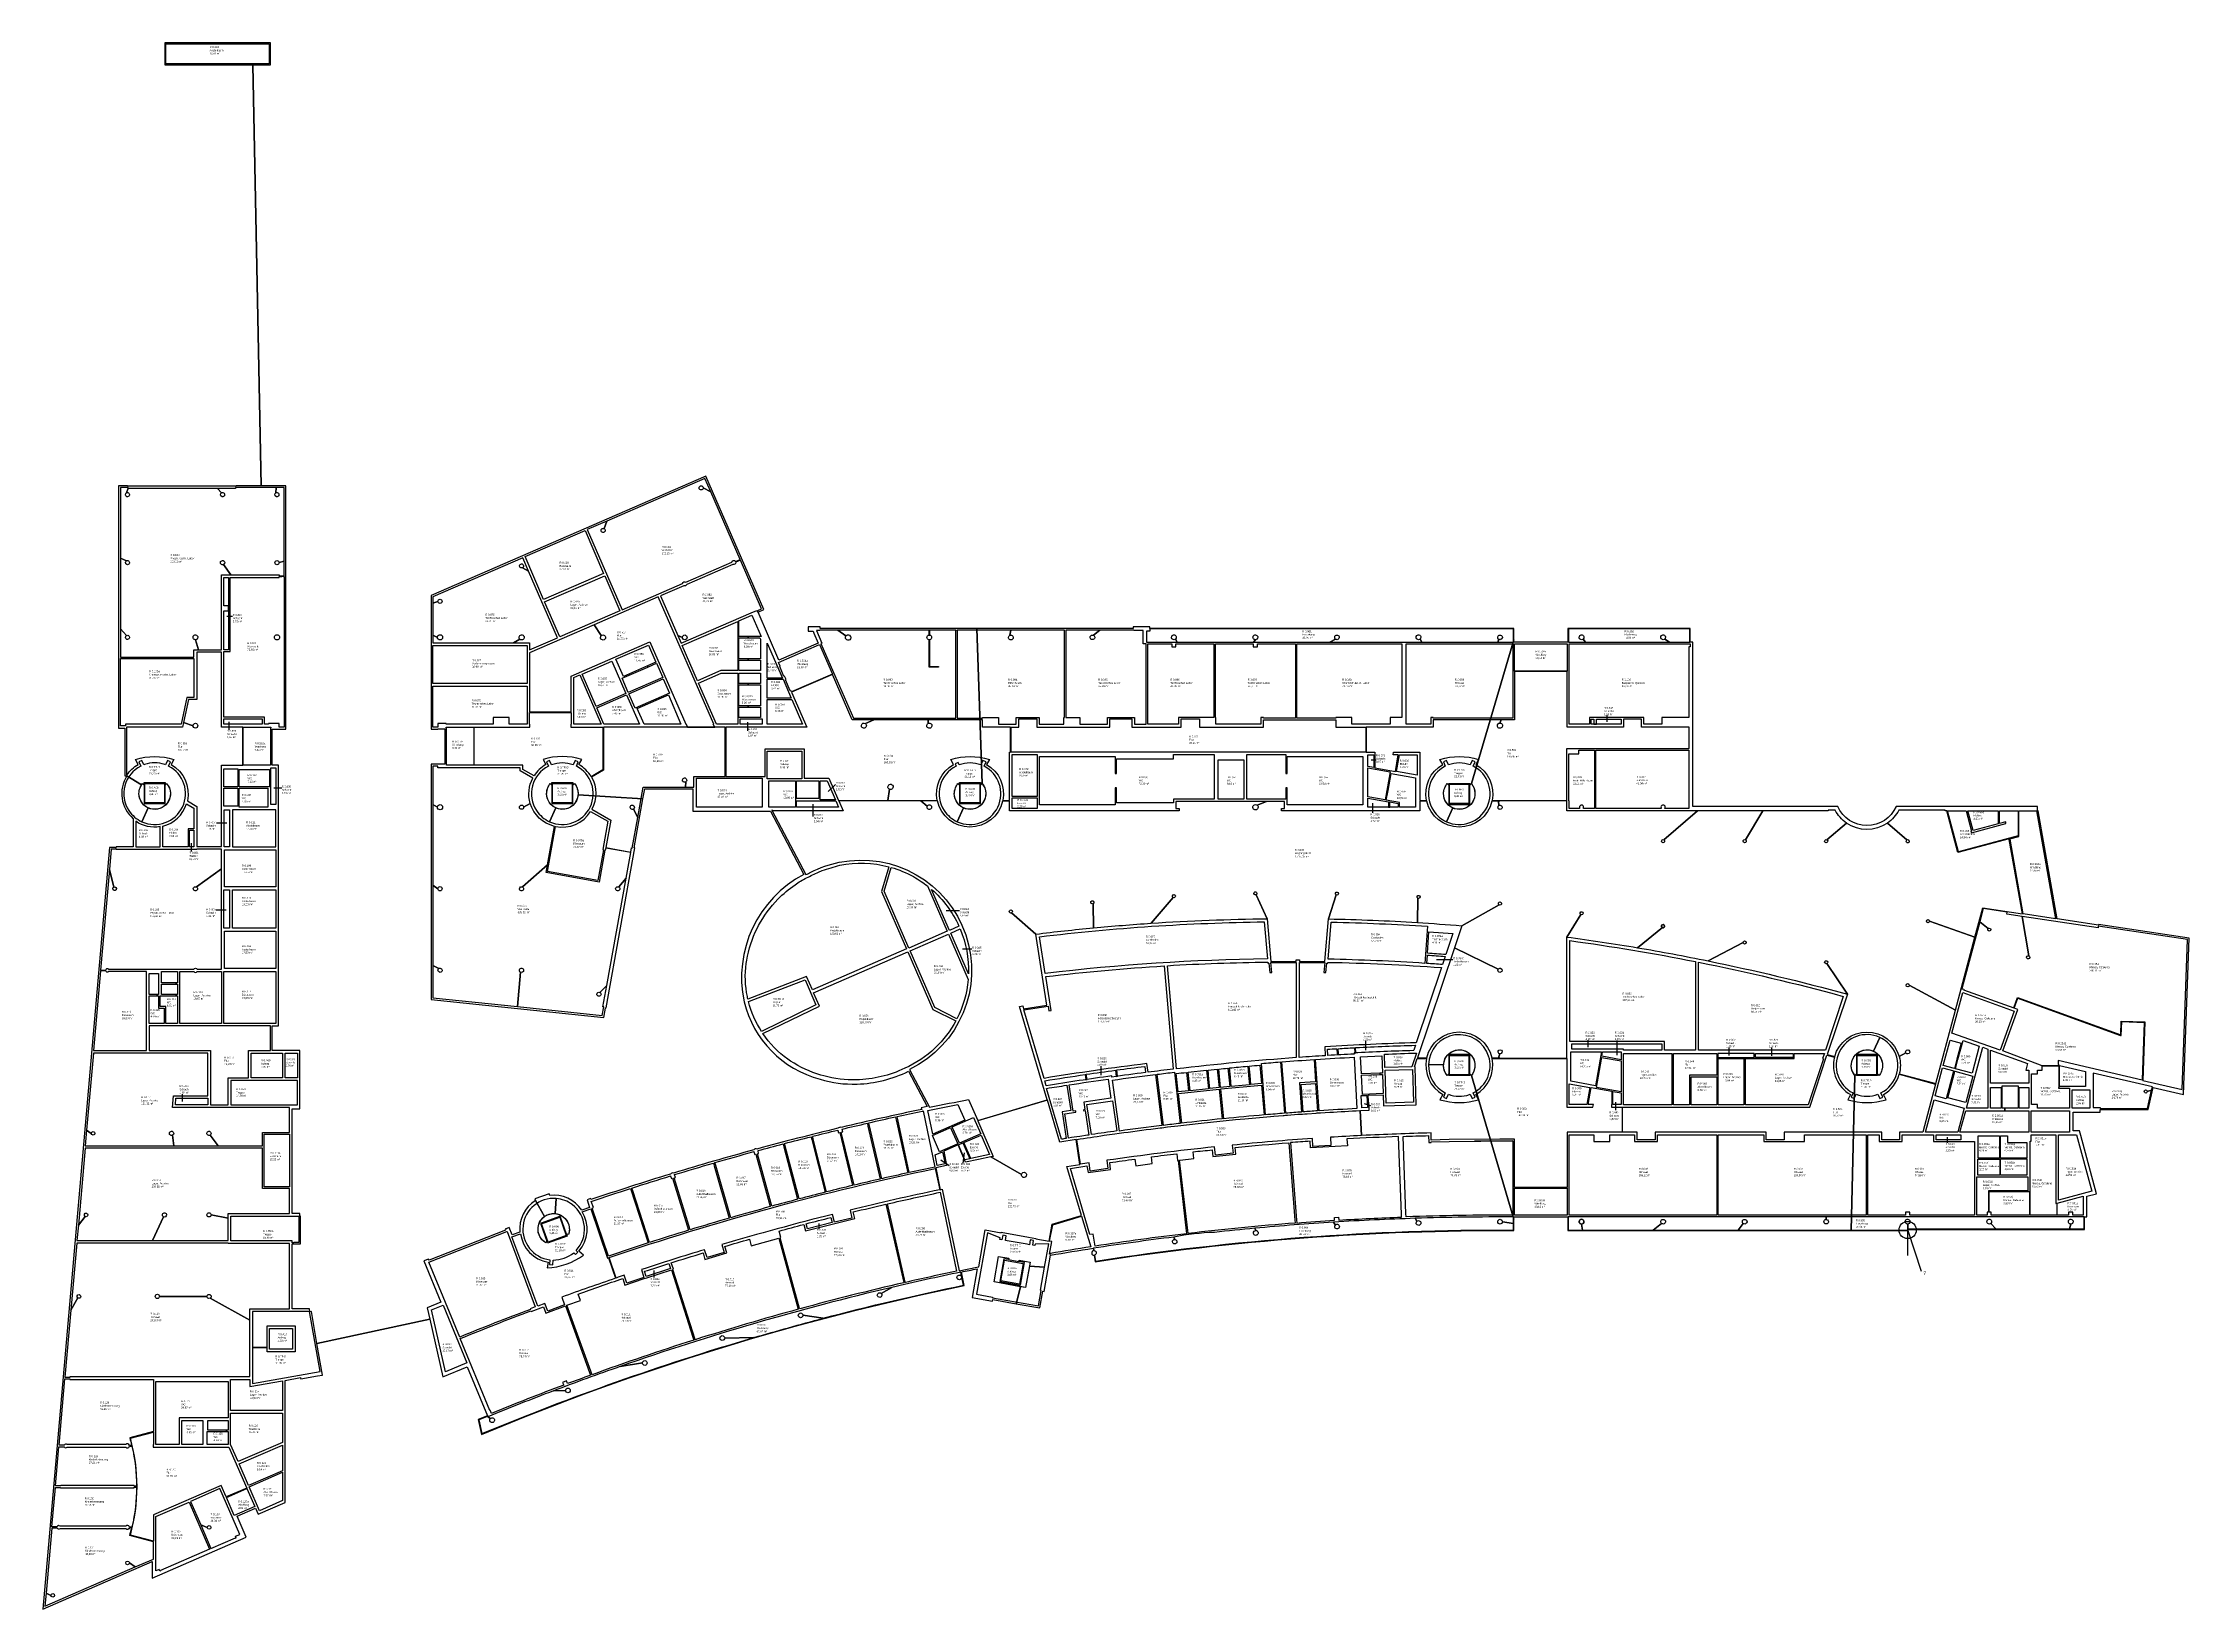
# Model space of a CAD drawing. Header units: metres. Extents: x -177 to 28, y -52 to 98.
import ezdxf

# ---------------------------------------------------------------- set-up
doc = ezdxf.new("R2010")
doc.units = ezdxf.units.M
doc.header["$LTSCALE"] = 2
doc.header["$MEASUREMENT"] = 0
for name, color, linetype in [('BGF', 10, 'BYLAYER'), ('BODENBELAG', 7, 'CONTINUOUS'), ('RAUMBEZEICHNUNG', 7, 'CONTINUOUS'), ('RAUMFLAECHE', 7, 'CONTINUOUS'), ('RAUMHOEHE', 7, 'CONTINUOUS'), ('RAUMNUMMER', 7, 'CONTINUOUS'), ('RAUMPOLYGON', 2, 'CONTINUOUS'), ('RAUMSTEMPEL', 7, 'CONTINUOUS')]:
    doc.layers.add(name, color=color, linetype=linetype)
doc.styles.add('ARIAL', font='arial.ttf')

# ---------------------------------------------------------------- blocks, each defined once
blk = doc.blocks.new('Famos1')
at = {"layer": 'BODENBELAG', "style": 'ARIAL'}
blk.add_attdef('BODENBELAG', (0.1, -1.25), '', height=0.18, dxfattribs=at)
at = {"layer": 'RAUMBEZEICHNUNG', "style": 'ARIAL'}
blk.add_attdef('RAUMBEZEICHNUNG', (0.1, -0.32), '', height=0.18, dxfattribs=at)
at = {"layer": 'RAUMFLAECHE', "style": 'ARIAL'}
blk.add_attdef('FLÄCHENINHALT', (0.1, -0.63), '', height=0.18, dxfattribs=at)
at = {"layer": 'RAUMHOEHE', "style": 'ARIAL'}
blk.add_attdef('RAUMHÖHE', (0.1, -0.94), '', height=0.18, dxfattribs=at)
at = {"layer": 'RAUMNUMMER', "style": 'ARIAL'}
blk.add_attdef('RAUMNUMMER', (0.1, -0.01), '', height=0.18, dxfattribs=at)

msp = doc.modelspace()

# ---------------------------------------------------------------- linework, layer by layer
at = {"layer": 'BGF', "flags": 128}
msp.add_lwpolyline([(-139.83, 45.04), (-139.83, 32.27), (-139.18, 32.27), (-139.18, 32.28), (-138.52, 32.28), (-138.53, 28.9), (-139.83, 28.9), (-139.83, 6.41), (-123.32, 4.67), (-123.16, 5.57), (-123.16, 5.57), (-123.16, 5.6), (-123.09, 5.59), (-120.34, 20.89), (-120.42, 20.91), (-119.57, 25.6), (-125.78, 25.97, -0.967499), (-128.78, 26.1, -0.009793), (-128.77, 26.16, -0.080703), (-128.67, 26.63, -0.080704), (-128.43, 27.05), (-128.33, 26.95), (-128.28, 26.95), (-128.28, 25.14), (-126.28, 25.14), (-126.28, 26.95), (-126.23, 26.95), (-126.12, 27.05, -0.194623), (-125.78, 25.97), (-119.57, 25.6), (-119.4, 26.54), (-114.81, 26.54), (-114.81, 24.4), (-107.38, 24.4), (-104.17, 18.36, 0.336385), (-109.89, 6.18, 0.272678), (-102.63, -1.24, 0.0784), (-99.09, -1.7, 0.104734), (-94.16, -0.47), (-92.37, -3.84), (-92.94, -3.96), (-92.9, -4.12, 0.007302), (-100.62, -5.85, 0.333488), (-100.91, -5.92, 0.00739), (-108.66, -7.91, 0.333487), (-108.95, -7.99, 0.007389), (-116.64, -10.21, 0.333492), (-116.93, -10.3, 0.00733), (-124.54, -12.75), (-124.57, -12.65), (-124.92, -12.77), (-124.67, -13.49), (-125.43, -13.75, 0.281069), (-128.49, -12.35), (-128.54, -12.19), (-129.92, -12.68), (-129.86, -12.84), (-128.97, -14.36, -0.734969), (-126.7, -16.1), (-126.82, -16.05), (-126.87, -16.06), (-127.46, -14.42), (-127.48, -14.35), (-127.55, -14.38), (-129.3, -15), (-129.37, -15.03), (-129.34, -15.09), (-128.76, -16.74), (-128.8, -16.75), (-128.8, -16.75), (-128.87, -16.87, -0.543396), (-128.97, -14.36), (-129.86, -12.84, 0.278102), (-131.35, -15.86), (-132.09, -16.13), (-132.36, -15.42), (-132.74, -15.57), (-132.7, -15.67), (-132.72, -15.68), (-140.03, -18.54), (-140.07, -18.44), (-140.52, -18.62), (-138.91, -22.56), (-140.2, -23.09), (-139.95, -24.19), (-150.76, -26.5), (-151.29, -23.46), (-151.42, -23.48), (-151.43, -23.44), (-151.47, -23.19), (-153.13, -23.19), (-153.13, -16.99), (-152.33, -16.99), (-152.33, -14.34), (-152.38, -14.34), (-152.38, -14.09), (-153.13, -14.09), (-153.13, -4.05), (-152.38, -4.05), (-152.38, 1.51), (-155.03, 1.51), (-155.03, 3.87), (-154.43, 3.87), (-154.43, 28.81), (-155.03, 28.81), (-155.03, 32.27), (-153.73, 32.27), (-153.73, 55.54), (-156.1, 55.54), (-156.89, 95.81), (-155.21, 95.81), (-155.21, 97.91), (-165.31, 97.91), (-165.31, 95.81), (-156.89, 95.81), (-156.1, 55.54), (-158.48, 55.54), (-158.48, 55.49), (-168.87, 55.49), (-168.87, 55.54), (-169.73, 55.54), (-169.73, 32.36), (-169.13, 32.36), (-169.13, 27.79), (-168.93, 27.79), (-167.53, 26.92, -0.02685), (-167.43, 27.05), (-167.33, 26.95), (-167.28, 26.95), (-167.28, 25.14), (-165.28, 25.14), (-165.28, 26.95), (-165.23, 26.95), (-165.12, 27.05, -1.431709), (-167.78, 26.1, -0.090568), (-167.67, 26.63, -0.053738), (-167.53, 26.92), (-168.93, 27.79, 0.374891), (-168.32, 23.69), (-168.32, 21.01), (-169.97, 21.01), (-169.97, 20.94), (-170.59, 20.94), (-176.97, -51.92), (-166.51, -47.37), (-166.51, -48.96), (-157.51, -45.05), (-158.39, -43.03), (-156.63, -42.27), (-156.39, -42.84), (-153.8, -41.71), (-153.8, -30.04), (-152.32, -29.78), (-152.32, -29.8), (-152.3, -29.9), (-150.71, -29.62), (-150.22, -29.54), (-150.76, -26.5), (-139.95, -24.19), (-138.71, -29.71), (-136.37, -28.75), (-134.45, -33.44), (-135.34, -33.8), (-135.02, -35.21, -0.047975), (-88.84, -20.98), (-89.11, -19.68, -0.001436), (-87.59, -19.37), (-88.07, -22.1), (-86.12, -22.45), (-86.1, -22.32), (-83.85, -22.71), (-83.46, -21.08), (-85.97, -20.63), (-85.54, -18.19), (-84.58, -18.36), (-84.6, -18.49), (-85.05, -18.41), (-85.44, -20.59), (-83.45, -20.94), (-83.06, -18.77), (-83.62, -18.67), (-83.59, -18.54), (-82.53, -18.72), (-82.96, -21.17), (-83.46, -21.08), (-83.85, -22.71), (-81.6, -23.11), (-81.32, -21.52), (-81.19, -21.54), (-80.57, -18.07, -0.004043), (-76.51, -17.4), (-76.47, -17.63, 0.912205), (-76.41, -18.07), (-76.32, -18.69, -0.039463), (-36.25, -15.71), (-36.25, -14.63), (-40.32, -0.87), (-40.43, -0.78), (-40.48, -0.78), (-40.48, 1.12), (-42.48, 1.12), (-42.48, 0.97), (-42.48, -0.78), (-42.53, -0.78), (-42.63, -0.87, -1.431709), (-39.98, 0.07, -0.009793), (-39.98, 0.01, -0.080703), (-40.08, -0.46, -0.080704), (-40.32, -0.87), (-36.25, -14.63), (-36.25, -14.41), (-31.1, -14.41), (-31.1, -15.71), (-4, -15.71), (-3.63, -0.87, -1.431709), (-0.98, 0.07, -0.009793), (-0.98, 0.01, -0.080703), (-1.08, -0.46, -0.080704), (-1.32, -0.87), (-1.43, -0.78), (-1.48, -0.78), (-1.48, 1.12), (-3.48, 1.12), (-3.48, 0.97), (-3.48, -0.78), (-3.53, -0.78), (-3.63, -0.87), (-4, -15.71), (1.42, -15.71), (1.42, -15.61), (18.35, -15.61), (18.35, -14.41), (18.56, -14.41), (18.56, -12.43), (19.47, -12.19), (17.97, -6.62), (17.86, -6.18), (17.25, -6.18), (17.25, -4.37), (19.85, -4.37), (19.85, -4.12), (24.43, -4.12), (24.92, -2.02), (27.82, -2.7), (28.34, 12.26), (19.68, 13.56), (19.67, 13.51), (15.73, 14.1), (13.9, 24.43), (13.83, 24.43), (13.83, 24.87), (0.32, 24.86, -0.652479), (-5.27, 24.86), (-19.14, 24.86), (-19.14, 40.59), (-19.38, 40.59), (-19.38, 41.9), (-31.08, 41.9), (-31.08, 40.59), (-36.25, 40.59), (-36.25, 40.8), (-40.32, 27.05, -1.431709), (-42.98, 26.1, -0.009793), (-42.97, 26.16, -0.080703), (-42.87, 26.63, -0.080704), (-42.63, 27.05), (-42.53, 26.95), (-42.48, 26.95), (-42.48, 25.06), (-40.48, 25.06), (-40.48, 25.21), (-40.48, 26.95), (-40.43, 26.95), (-40.32, 27.05), (-36.25, 40.8), (-36.25, 41.89), (-71.07, 41.89), (-71.07, 42.05), (-72.68, 42.05), (-72.68, 41.89), (-87.64, 41.89), (-87.12, 27.05, -1.431709), (-89.78, 26.1, -0.009793), (-89.77, 26.16, -0.080703), (-89.67, 26.63, -0.080704), (-89.43, 27.05), (-89.33, 26.95), (-89.28, 26.95), (-89.28, 25.14), (-87.28, 25.14), (-87.28, 26.95), (-87.23, 26.95), (-87.12, 27.05), (-87.64, 41.89), (-102.61, 41.89), (-102.61, 42.05), (-103.76, 42.05), (-103.76, 41.63), (-103.29, 41.63), (-103.22, 41.45), (-102.8, 40.49), (-106.57, 38.85), (-108.56, 43.44), (-108, 43.69), (-113.55, 56.46), (-139.83, 45.04)], format="xyb", close=True, dxfattribs=at)
at = {"layer": 'RAUMPOLYGON'}
for p, q in [((-36.36, -7.14), (-40.01, -7.15)), ((-76.46, -17.4), (-76.42, -17.62))]:
    msp.add_line(p, q, dxfattribs=at)
at = {"layer": 'RAUMPOLYGON', "color": 2}
msp.add_lwpolyline([(-165.21, 97.81), (-155.31, 97.81), (-155.31, 95.91), (-165.21, 95.91)], close=True, dxfattribs=at)
at = {"layer": 'RAUMPOLYGON', "flags": 128}
for points in [[(-124.89, 51.35), (-121.55, 43.68), (-115.77, 46.2, -0.500011), (-115.48, 46.33), (-111.08, 48.24, -0.640159), (-110.72, 48.31), (-110.28, 48.5), (-113.08, 54.95), (-113.8, 55.34, -1), (-114.2, 55.34, -1), (-113.8, 55.34), (-113.08, 54.95), (-113.64, 56.24), (-123.01, 52.16), (-123.28, 51.44, -1.732051), (-123.58, 51.27, -0.57735), (-123.28, 51.44), (-123.01, 52.16), (-124.89, 51.35)], [(-159.9, 47.01), (-158.98, 47.01), (-159.68, 48.01, -3.732051), (-159.58, 48.19, -0.267949), (-159.68, 48.01), (-158.98, 47.01), (-154.38, 47.01), (-154.38, 46.93), (-154.12, 46.93), (-154.12, 46.92), (-153.9, 46.92), (-153.9, 48.33), (-154.38, 48.19, -1), (-154.78, 48.19, -1), (-154.38, 48.19), (-153.9, 48.33), (-153.9, 55.37), (-154.67, 55.37), (-154.68, 54.86, -3.732051), (-154.78, 54.69, -0.267949), (-154.68, 54.86), (-154.67, 55.37), (-158.56, 55.37), (-158.56, 55.29), (-160.26, 55.29), (-159.88, 54.86, -3.732051), (-159.98, 54.69, -0.267949), (-159.88, 54.86), (-160.26, 55.29), (-168.8, 55.29), (-168.8, 55.31), (-168.98, 54.86, -3.732051), (-169.08, 54.69, -0.267949), (-168.98, 54.86), (-168.8, 55.31), (-168.8, 55.37), (-169.56, 55.37), (-169.56, 48.62), (-168.98, 48.36, -3.732051), (-169.08, 48.19, -0.267949), (-168.98, 48.36), (-169.56, 48.62), (-169.56, 41.86), (-168.98, 41.21, -3.732051), (-169.08, 41.04, -0.267949), (-168.98, 41.21), (-169.56, 41.86), (-169.56, 39.16), (-162.53, 39.16), (-162.53, 39.86), (-162.09, 39.86), (-162.38, 40.81, -2.414214), (-162.15, 41.04, -0.414214), (-162.38, 40.81), (-162.09, 39.86), (-159.9, 39.86), (-159.9, 47.01)], [(-139.66, 44.93), (-139.66, 44.31), (-139.18, 44.48, -1), (-138.78, 44.48, -1), (-139.18, 44.48), (-139.66, 44.31), (-139.66, 41.24), (-139.23, 41.04, -1), (-138.73, 41.04, -1), (-139.23, 41.04), (-139.66, 41.24), (-139.66, 40.51), (-131.95, 40.51), (-131.35, 40.86, -1.496606), (-130.93, 41.04, -0.668179), (-131.35, 40.86), (-131.95, 40.51), (-130.41, 40.51), (-130.41, 39.83), (-127.73, 41), (-130.51, 47.38), (-131.08, 47.7, -3.732051), (-130.98, 47.87, -0.267949), (-131.08, 47.7), (-130.51, 47.38), (-131.07, 48.66), (-139.66, 44.93)], [(-117.88, 45.02), (-116.23, 41.23), (-115.8, 41.04, -1), (-115.35, 41.04, -1), (-115.8, 41.04), (-116.23, 41.23), (-115.9, 40.47), (-109.23, 43.37), (-109.23, 43.38), (-108.68, 43.62), (-108.62, 43.47), (-108.53, 43.51), (-108.58, 43.62), (-108.22, 43.78), (-110.25, 48.43), (-110.69, 48.23, -0.635409), (-110.98, 48.02), (-115.38, 46.11, -0.499988), (-115.67, 45.98), (-117.88, 45.02)], [(-130.41, 39.57), (-130.41, 33.91), (-126.43, 33.91), (-126.43, 37.34), (-118.9, 40.62), (-115.48, 32.74), (-115.44, 32.74), (-115.31, 32.44), (-112.7, 32.44), (-112.84, 32.74), (-112.8, 32.74), (-118.1, 44.92), (-124.25, 42.25), (-123.55, 41.21, -5.027339), (-123.63, 41.04, -0.198912), (-123.55, 41.21), (-124.25, 42.25), (-130.41, 39.57)], [(-154.43, 41.24, -3), (-154.73, 41.24, -0.333333), (-154.43, 41.24)], [(-102.96, 41.69), (-102.44, 40.48), (-102.54, 40.44), (-99.44, 33.31), (-89.65, 33.31), (-89.65, 41.69), (-89.62, 41.69), (-89.62, 41.72), (-92.15, 41.72), (-92.15, 41.26, -0.896196), (-92.15, 40.81), (-92.15, 38.25), (-91.3, 38.25), (-91.3, 38.2), (-92.2, 38.2), (-92.2, 40.81, -0.894906), (-92.2, 41.26), (-92.2, 41.72), (-100.91, 41.72), (-100.15, 41.18, -17.636647), (-100.18, 41.13, -0.0567), (-100.15, 41.18), (-100.91, 41.72), (-102.66, 41.72), (-102.66, 41.69), (-102.96, 41.69)], [(-79.25, 41.72), (-84.38, 41.72), (-84.47, 41.24, -5.828428), (-84.58, 41.13, -0.171573), (-84.47, 41.24), (-84.38, 41.72), (-89.5, 41.72), (-89.5, 33.31), (-87.1, 33.31), (-87.1, 33.36), (-85.56, 33.36), (-85.56, 32.74), (-83.85, 32.74), (-83.85, 33.36), (-81.66, 33.36), (-81.66, 32.74), (-79.3, 32.74), (-79.3, 33.36), (-79.25, 33.36), (-79.25, 41.72)], [(-71.43, 40.42), (-71.71, 40.42), (-71.71, 41.69), (-72.6, 41.69), (-72.6, 41.72), (-75.85, 41.72), (-76.47, 41.24, -4.204918), (-76.67, 41.24, -0.237817), (-76.47, 41.24), (-75.85, 41.72), (-79.1, 41.72), (-79.1, 33.36), (-77.76, 33.36), (-77.76, 32.74), (-75.14, 32.74), (-75.14, 33.36), (-72.56, 33.36), (-72.56, 32.74), (-71.43, 32.74), (-71.43, 40.42)], [(-71.07, 41.84), (-71.07, 41.63), (-71.4, 41.63), (-71.4, 40.59), (-68.47, 40.59), (-68.62, 40.88, -5.027339), (-68.55, 41.04, -0.198912), (-68.62, 40.88), (-68.47, 40.59), (-61.16, 40.59), (-60.98, 40.81, -2.414214), (-60.75, 41.04, -0.414214), (-60.98, 40.81), (-61.16, 40.59), (-53.85, 40.59), (-53.33, 40.88, -1.496606), (-52.95, 41.04, -0.668179), (-53.33, 40.88), (-53.85, 40.59), (-45.07, 40.59), (-45.22, 40.88, -5.027339), (-45.15, 41.04, -0.198912), (-45.22, 40.88), (-45.07, 40.59), (-37.76, 40.59), (-37.73, 40.88, -1.496606), (-37.35, 41.04, -0.668179), (-37.73, 40.88), (-37.76, 40.59), (-36.3, 40.59), (-36.3, 41.85), (-71.07, 41.84)], [(-31.03, 41.85), (-31.03, 40.59), (-29.41, 40.59), (-29.62, 40.88, -5.027339), (-29.55, 41.04, -0.198912), (-29.62, 40.88), (-29.41, 40.59), (-21.36, 40.59), (-21.82, 40.88, -5.027339), (-21.75, 41.04, -0.198912), (-21.82, 40.88), (-21.36, 40.59), (-19.43, 40.59), (-19.43, 41.85), (-31.03, 41.85)], [(-162.23, 39.61), (-162.23, 35.09), (-163.04, 35.09), (-163.51, 32.88), (-162.6, 32.59, -1), (-162.15, 32.59, -1), (-162.6, 32.59), (-163.51, 32.88), (-163.6, 32.44), (-168.96, 32.44), (-168.96, 27.88), (-168.93, 27.88, -0.115995), (-167.85, 28.87), (-168.12, 29.36, -0.147643), (-164.43, 29.36), (-164.7, 28.87, -0.328956), (-163.15, 25.41), (-162.23, 24.87), (-162.23, 21.03), (-159.87, 21.03), (-159.87, 24.54), (-159.9, 24.54), (-159.9, 28.81), (-157.85, 28.81), (-157.85, 32.44), (-159.9, 32.44), (-159.9, 39.61), (-162.23, 39.61)], [(-89.85, 28.87), (-90.12, 29.36, -0.147643), (-86.43, 29.36), (-86.7, 28.87, -0.326267), (-85.14, 25.44), (-84.5, 25.44), (-84.5, 30.06), (-84.4, 30.06), (-84.4, 32.44), (-87.09, 32.44), (-87.1, 33.16), (-92.28, 33.16), (-92.27, 32.82, -2.875311), (-92.42, 32.55, -0.347788), (-92.27, 32.82), (-92.28, 33.16), (-97.47, 33.16), (-98.29, 32.79, -3.962259), (-98.52, 32.82, -0.252381), (-98.29, 32.79), (-97.47, 33.16), (-99.54, 33.16), (-101.42, 37.48), (-105.35, 35.78), (-103.9, 32.44), (-111.65, 32.44), (-111.65, 27.74), (-107.88, 27.74), (-107.88, 30.39), (-104.13, 30.39), (-104.13, 27.56), (-101.78, 27.56), (-100.86, 25.44), (-96.13, 25.44), (-95.99, 26.51, -0.657919), (-95.98, 26.97, -1.519944), (-95.99, 26.51), (-96.13, 25.44), (-91.41, 25.44, -0.326267), (-89.85, 28.87)], [(-44.61, 25.44, -0.326267), (-43.05, 28.87), (-43.32, 29.36, -0.147643), (-39.63, 29.36), (-39.9, 28.87, -0.326266), (-38.34, 25.44), (-31.18, 25.44), (-31.18, 30.41), (-19.49, 30.41), (-19.49, 32.44), (-24.05, 32.44), (-24.05, 33.21), (-25.76, 33.21), (-25.76, 32.44), (-31.15, 32.44), (-31.15, 37.76), (-36.19, 37.76), (-36.19, 33.14), (-37.48, 33.14), (-37.58, 32.84, -2.414214), (-37.83, 32.59, -0.414214), (-37.58, 32.84), (-37.48, 33.14), (-43.96, 33.14), (-43.96, 32.44), (-50.37, 32.44), (-50.37, 30.06), (-49.54, 30.06), (-49.54, 28.56), (-47.59, 28.22), (-47.31, 29.81), (-47.81, 29.81), (-47.76, 30.06), (-45.25, 30.06), (-45.25, 25.44), (-44.61, 25.44)], [(-135.7, 32.44), (-130.38, 32.44), (-130.38, 32.74), (-130.41, 32.74), (-130.41, 33.86), (-126.43, 33.86), (-126.43, 32.74), (-126.46, 32.74), (-126.46, 32.44), (-123.4, 32.44), (-123.4, 28.35), (-124.52, 27.71, 0.132148), (-125.7, 28.87), (-125.43, 29.36, 0.147643), (-129.12, 29.36), (-128.85, 28.87, 0.124205), (-129.98, 27.79), (-131.05, 28.41), (-131.05, 28.81), (-135.7, 28.81)], [(-111.7, 32.44), (-123.35, 32.44), (-123.35, 28.32), (-124.49, 27.67, -0.255841), (-124.45, 24.59), (-122.65, 23.56), (-123.13, 20.93), (-120.73, 20.5), (-120.66, 20.89), (-120.59, 20.87), (-120.06, 23.79), (-120.48, 24.61, -3.732051), (-120.38, 24.79, -0.267949), (-120.48, 24.61), (-120.06, 23.79), (-119.54, 26.71), (-115.5, 26.71), (-115.48, 27.21, -3.732051), (-115.38, 27.39, -0.267949), (-115.48, 27.21), (-115.5, 26.71), (-114.7, 26.71), (-114.69, 27.74), (-111.7, 27.74), (-111.7, 32.44)], [(-165.23, 28.85), (-165.31, 28.87, 0.167186), (-167.25, 28.87), (-167.32, 28.85), (-167.5, 29.26), (-167.8, 29.13), (-167.61, 28.72, 0.446885), (-168.74, 24.47, 0.141719), (-167.5, 23.4), (-166.9, 24.72, -0.296595), (-167.78, 26.1, -0.090568), (-167.67, 26.63, -0.080704), (-167.43, 27.05), (-167.33, 26.95), (-167.28, 26.95), (-167.28, 27.14), (-165.28, 27.14), (-165.28, 26.95), (-165.23, 26.95), (-165.12, 27.05, -0.796773), (-166.9, 24.72), (-167.5, 23.4, 0.978044), (-164.94, 28.72), (-164.75, 29.13), (-165.05, 29.26), (-165.23, 28.85)], [(-126.23, 28.85), (-126.23, 28.84, 0.177637), (-128.32, 28.84), (-128.5, 29.26), (-128.8, 29.13), (-128.61, 28.72, 0.446885), (-129.74, 24.47, 0.141719), (-128.5, 23.4), (-127.9, 24.72, -0.296595), (-128.78, 26.1, -0.090568), (-128.67, 26.63, -0.080704), (-128.43, 27.05), (-128.33, 26.95), (-128.28, 26.95), (-128.28, 27.14), (-126.28, 27.14), (-126.28, 26.95), (-126.23, 26.95), (-126.12, 27.05, -0.796773), (-127.9, 24.72), (-128.5, 23.4, 0.978044), (-125.94, 28.72), (-125.75, 29.13), (-126.05, 29.26), (-126.23, 28.85)], [(-40.43, 28.85), (-40.43, 28.84, 0.177637), (-42.52, 28.84), (-42.7, 29.26), (-43, 29.13), (-42.81, 28.72, 0.446885), (-43.94, 24.47, 0.141719), (-42.7, 23.4), (-42.1, 24.72, -0.296595), (-42.98, 26.1, -0.090568), (-42.87, 26.63, -0.080704), (-42.63, 27.05), (-42.53, 26.95), (-42.48, 26.95), (-42.48, 27.06), (-40.48, 27.06), (-40.48, 26.95), (-40.43, 26.95), (-40.32, 27.05, -0.796773), (-42.1, 24.72), (-42.7, 23.4, 0.978044), (-40.14, 28.72), (-39.95, 29.13), (-40.25, 29.26), (-40.43, 28.85)], [(-31, 29.89), (-30.05, 29.89), (-30.05, 30.24), (-28.55, 30.24), (-28.55, 24.68), (-29.58, 24.68), (-29.58, 24.79, 1), (-29.98, 24.79), (-29.98, 24.68), (-30.95, 24.68), (-30.95, 25.39), (-31, 25.39)], [(-28.4, 30.24), (-19.5, 30.24), (-19.5, 24.68), (-20.62, 24.68), (-20.62, 24.68), (-21.8, 24.68, 1.788918), (-22.15, 24.68), (-25.93, 24.68), (-25.93, 24.68), (-28.4, 24.68)], [(-139.66, 28.73), (-139.66, 25.04), (-139.23, 24.79, -1), (-138.73, 24.79, -1), (-139.23, 24.79), (-139.66, 25.04), (-139.66, 17.34), (-139.18, 16.99, -1), (-138.78, 16.99, -1), (-139.18, 16.99), (-139.66, 17.34), (-139.66, 9.64), (-139.08, 9.36, -3.732051), (-139.18, 9.19, -0.267949), (-139.08, 9.36), (-139.66, 9.64), (-139.66, 6.56), (-131.56, 5.71), (-131.28, 9.01, -1.732051), (-130.98, 9.19, -0.57735), (-131.28, 9.01), (-131.56, 5.71), (-123.46, 4.86), (-123.31, 5.68), (-123.39, 5.69), (-123.02, 7.74), (-123.68, 7.08, -1.732051), (-123.98, 6.9, -0.57735), (-123.68, 7.08), (-123.02, 7.74), (-121.18, 17.99), (-121.88, 17.16, -1.732051), (-122.18, 16.99, -0.57735), (-121.88, 17.16), (-121.18, 17.99), (-120.74, 20.45), (-123.13, 20.88), (-123.17, 20.69), (-123.22, 20.69), (-123.77, 17.63), (-128.83, 18.54), (-128.7, 19.28), (-131.08, 17.16, -1.732051), (-131.38, 16.99, -0.57735), (-131.08, 17.16), (-128.7, 19.28), (-128.04, 22.96, -0.265299), (-130.35, 25.16), (-130.98, 24.79, -1), (-131.38, 24.79, -1), (-130.98, 24.79), (-130.35, 25.16, -0.196984), (-130.11, 27.58), (-131.3, 28.27), (-131.3, 28.56), (-139.18, 28.56), (-139.18, 28.73), (-139.66, 28.73)], [(-163.23, 25.11), (-162.53, 24.7), (-162.53, 22.72), (-163.07, 22.72), (-163.07, 21.01), (-165.51, 21.01), (-165.51, 22.98, 0.260158), (-163.23, 25.11)], [(-92.14, -3.91, -0.003501), (-88.41, -3.18), (-87.54, -5.18), (-80.89, -3.21), (-83.54, 5.74), (-83.24, 5.78), (-83.16, 5.49), (-80.92, 5.84), (-81.99, 12.65), (-84.3, 14.69, -3.732051), (-84.23, 14.82, -0.267949), (-84.3, 14.69), (-81.99, 12.65, -0.00693), (-76.47, 13.25), (-76.5, 15.57, -3.732051), (-76.43, 15.7, -0.267949), (-76.5, 15.57), (-76.47, 13.25, -0.00693), (-70.94, 13.69), (-68.85, 16.15, -1.732051), (-68.63, 16.28, -0.57735), (-68.85, 16.15), (-70.94, 13.69, -0.01386), (-59.85, 14.12), (-60.9, 16.42, -3.732051), (-60.83, 16.55, -0.267949), (-60.9, 16.42), (-59.85, 14.12), (-59.5, 10.03), (-57.07, 10.03), (-57.07, 10.19), (-56.77, 10.19), (-56.77, 10.03), (-54.35, 10.03), (-53.99, 14.1), (-53.25, 16.4, -1.732051), (-53.03, 16.53, -0.57735), (-53.25, 16.4), (-53.99, 14.1, -0.010637), (-45.48, 13.76), (-45.45, 16.08, -1.732051), (-45.23, 16.21, -0.57735), (-45.45, 16.08), (-45.48, 13.76, -0.005318), (-41.24, 13.45), (-37.65, 15.45, -1.732051), (-37.43, 15.58, -0.57735), (-37.65, 15.45), (-41.24, 13.45), (-41.94, 11.35), (-37.75, 9.29, -3.732051), (-37.75, 9.09, -0.267949), (-37.75, 9.29), (-41.94, 11.35), (-45.46, 0.82), (-44.59, 0.82, -0.79278), (-38.36, 0.82), (-37.71, 0.82), (-37.59, 1.19, -0.726543), (-37.68, 1.56, -1.376382), (-37.59, 1.19), (-37.71, 0.82), (-37.58, 0.82), (-37.58, 0.79), (-31.2, 0.79), (-31.2, 12.37), (-29.85, 14.52, -1.732051), (-29.63, 14.65, -0.57735), (-29.85, 14.52), (-31.2, 12.37, -0.008564), (-24.42, 11.35), (-22.05, 13.28, -1.732051), (-21.83, 13.41, -0.57735), (-22.05, 13.28), (-24.42, 11.35, -0.008564), (-17.68, 10.09), (-14.33, 11.85, -1), (-14.03, 11.85, -1), (-14.33, 11.85), (-17.68, 10.09, -0.017128), (-4.35, 6.89), (-6.3, 9.84, -3.732051), (-6.23, 9.97, -0.267949), (-6.3, 9.84), (-4.35, 6.89), (-6.27, 1.14), (-5.56, 0.94, -0.761653), (0.61, 0.93), (1.25, 1.29, -0.414214), (1.32, 1.56, -2.414214), (1.25, 1.29), (0.61, 0.93, -0.130924), (0.62, -0.72), (4.1, -1.65), (5.98, 5.36), (1.57, 7.76, -1), (1.27, 7.76, -1), (1.57, 7.76), (5.98, 5.36), (7.86, 12.36), (3.52, 13.89, -1), (3.22, 13.89, -1), (3.52, 13.89), (7.86, 12.36), (8.61, 15.16), (12.39, 14.6), (11.14, 21.71), (11.15, 21.71), (11.14, 21.76), (6.23, 20.45), (5.17, 24.43), (5.02, 24.43), (5.02, 24.51), (0.57, 24.51, -0.121941), (-0.52, 23.27), (1.35, 21.67, -3.732051), (1.27, 21.54, -0.267949), (1.35, 21.67), (-0.52, 23.27, -0.313016), (-4.43, 23.27), (-6.3, 21.67, -1.732051), (-6.53, 21.54, -0.57735), (-6.3, 21.67), (-4.43, 23.27, -0.121941), (-5.52, 24.51), (-6.18, 24.51), (-6.18, 24.43), (-12.43, 24.43), (-14.1, 21.67, -1.732051), (-14.33, 21.54, -0.57735), (-14.1, 21.67), (-12.43, 24.43), (-18.69, 24.43), (-21.9, 21.67, -1.732051), (-22.13, 21.54, -0.57735), (-21.9, 21.67), (-18.69, 24.43), (-31.2, 24.43), (-31.2, 25.39), (-37.58, 25.39), (-37.58, 25.36), (-37.71, 25.36), (-37.68, 24.96, -3.884928), (-37.78, 24.79, -0.257405), (-37.68, 24.96), (-37.71, 25.36), (-38.36, 25.36, -0.792779), (-44.59, 25.36), (-45.25, 25.36), (-45.25, 24.43), (-58.48, 24.43), (-58.48, 24.68), (-58.18, 24.68), (-58.18, 25.33), (-59.91, 25.33), (-60.81, 24.98, -1.242159), (-61.2, 24.68, -0.80505), (-60.81, 24.98), (-59.91, 25.33), (-68.58, 25.33), (-68.58, 24.68), (-68.28, 24.68), (-68.28, 24.43), (-84.5, 24.43), (-84.5, 25.36), (-85.16, 25.36, -0.796703), (-91.4, 25.39), (-92.97, 25.39), (-92.37, 24.89, -3.035053), (-92.33, 24.63, -0.329484), (-92.37, 24.89), (-92.97, 25.39), (-100.83, 25.39), (-100.42, 24.43), (-107.17, 24.43), (-107.22, 24.51), (-107.25, 24.51), (-103.97, 18.34, -0.007915), (-103.51, 18.57, -0.067412), (-100.79, 19.52, -0.881787), (-94.06, -0.3), (-92.14, -3.91)], [(-165.75, 22.93, -0.192894), (-168.08, 23.44), (-168.08, 21.01), (-165.75, 21.01)], [(-127.92, 22.94), (-127.91, 22.95, 0.312312), (-124.57, 24.38), (-122.92, 23.44), (-123.41, 20.73), (-123.34, 20.72), (-123.87, 17.77), (-128.69, 18.64), (-127.92, 22.94)], [(-170.44, 20.77), (-170.61, 18.84), (-170.2, 17.14, -3.542888), (-170.29, 16.98, -0.282256), (-170.2, 17.14), (-170.61, 18.84), (-171.45, 9.21), (-170.96, 9.21, -0.643937), (-170.67, 9.31), (-162.54, 9.31, -0.5), (-162.22, 9.31), (-159.89, 9.31), (-159.89, 18.88), (-162.28, 17.16, -1.732051), (-162.58, 16.99, -0.57735), (-162.28, 17.16), (-159.89, 18.88), (-159.89, 20.79), (-162.23, 20.79), (-162.23, 20.76), (-169.97, 20.76), (-169.97, 20.85), (-170.04, 20.85), (-170.04, 20.77), (-170.44, 20.77)], [(-109.53, 6.43, -0.015196), (-109.58, 6.67, -0.084191), (-109.69, 9.85), (-109.64, 10.15, -0.073028), (-108.65, 13.19), (-108.51, 13.46, -0.071637), (-106.65, 15.99, -0.04779), (-105.02, 17.37, -0.035293), (-103.92, 18.03, -0.006599), (-102.76, 18.59), (-102.42, 18.73, -0.000757), (-100.73, 19.23, -0.11607), (-96.05, 19.09), (-96.75, 16.73), (-94.36, 11.23), (-103.36, 7.31), (-103.92, 8.59), (-109.53, 6.43)], [(-96.5, 16.75), (-95.82, 19.03, -0.056155), (-93.7, 18.15, -0.021595), (-92.95, 17.69, -0.017704), (-92.36, 17.26), (-90.47, 12.92), (-94.14, 11.32)], [(-90.25, 13.01), (-91.95, 16.93, -0.108116), (-89.34, 13.41)], [(11.93, 6.57), (21.8, 3.01), (21.85, 4.33), (24.1, 4.25), (23.91, -1.35), (27.68, -2.22), (28.19, 12.13), (19.65, 13.41), (19.63, 13.26), (12.36, 14.35), (13, 10.58, -3.297412), (12.83, 10.54, -0.303268), (13, 10.58), (12.36, 14.35), (10.91, 14.56), (10.93, 14.75), (8.65, 15.09), (8.31, 13.81), (9.12, 13.19, -2.412251), (9.12, 12.98, -0.414551), (9.12, 13.19), (8.31, 13.81), (6.59, 7.42), (6.78, 7.37), (6.76, 7.32), (11.57, 5.59), (11.93, 6.57)], [(-94.02, 11.05), (-90.35, 12.64), (-88.46, 8.3, -0.095669), (-89.53, 4.56), (-91.66, 5.63)], [(-90.13, 12.74), (-89.22, 13.14, -0.107486), (-88.43, 8.85)], [(-81.09, 8.88), (-81.64, 12.39, -0.026989), (-60.13, 13.82), (-59.82, 10.27, 0.027165), (-81.09, 8.88, 0.639453)], [(-53.72, 13.79, -0.011511), (-44.52, 13.4), (-44.76, 9.85, 0.011767), (-54.03, 10.25)], [(-44.38, 12.87), (-42.09, 12.72), (-42.77, 10.69, 0.002197), (-44.52, 10.82)], [(-22.13, 13.41, 1), (-21.83, 13.41, 1)], [(-103.24, 7.04), (-94.24, 10.95), (-91.85, 5.45), (-89.64, 4.35, -0.07981), (-91.61, 1.76, -0.086324), (-94.53, -0.19, -0.105569), (-99.14, -1.29, -0.071528), (-102.26, -0.92), (-102.55, -0.84, -0.073036), (-105.45, 0.51), (-105.7, 0.68, -0.089949), (-108.09, 3.13), (-102.69, 5.76)], [(-44.59, 9.84), (-44.53, 10.64, 0.000909), (-42.83, 10.52), (-43.09, 9.74, 0.00191), (-44.59, 9.84, 1.000461)], [(-30.9, 12.03, -0.01525), (-18.88, 10.02), (-18.88, 1.54), (-21.85, 1.54), (-21.85, 2.38), (-30.9, 2.38)], [(-167.05, 9.07), (-170.67, 9.07, -0.591559), (-170.96, 9.15), (-171.46, 9.15), (-172.12, 1.51), (-167.05, 1.51), (-167.05, 3.65)], [(-163.86, 9.07), (-162.54, 9.07, 0.5), (-162.22, 9.07), (-159.89, 9.07), (-159.89, 4.11), (-163.86, 4.11)], [(-109.47, 6.19), (-109.37, 6.23), (-104.05, 8.27), (-103.02, 5.88), (-108.23, 3.34, -0.076997), (-109.47, 6.19, -0.895258)], [(-83.13, 5.4), (-80.8, 5.76), (-80.73, 5.31), (-80.53, 5.34), (-81.04, 8.59, -0.014525), (-69.7, 9.61), (-68.84, -0.25), (-68.83, -0.27, 0.00229), (-71.25, -0.56), (-71.36, 0.27, 0.009146), (-81.19, -1.15)], [(-69.4, 9.63, -0.012263), (-59.79, 9.97), (-59.78, 9.86), (-59.68, 9.87), (-59.61, 8.98), (-59.41, 8.98), (-59.49, 9.95), (-57.07, 9.95), (-57.07, 0.85), (-57.07, 0.83, 0.010633), (-68.54, -0.24)], [(-56.77, 9.95), (-54.35, 9.95), (-54.44, 8.98), (-54.24, 8.98), (-54.16, 9.87), (-54.06, 9.86), (-54.05, 9.95, -0.013875), (-43.19, 9.44), (-45.59, 2.26, 0.008111), (-54.34, 1.86), (-54.29, 1.04), (-54.29, 1.02, 0.002291), (-56.78, 0.86)], [(-18.58, 9.96, -0.017796), (-4.74, 6.69), (-6.45, 1.56), (-6.45, 1.54), (-18.58, 1.54)], [(-42.52, -2.67, 0.176146), (-40.51, -2.7), (-40.43, -2.67), (-40.25, -3.08), (-39.95, -2.95), (-40.14, -2.54, 1.760472), (-44.42, 0.16), (-42.97, 0.18, -1.378743), (-40.32, -0.87), (-40.43, -0.78), (-40.48, -0.78), (-40.48, -0.88), (-42.48, -0.88), (-42.48, -0.78), (-42.53, -0.78), (-42.53, -0.78), (-42.63, -0.87, -0.190929), (-42.97, 0.18), (-44.42, 0.16, 0.288772), (-42.81, -2.54), (-43, -2.95), (-42.7, -3.08), (-42.52, -2.67)], [(-3.52, -2.67, 0.183206), (-1.43, -2.67), (-1.25, -3.08), (-0.95, -2.95), (-1.14, -2.54, 0.446885), (-0.01, 1.71, 0.141719), (-1.25, 2.77), (-1.85, 1.45, -0.296595), (-0.98, 0.07, -0.090568), (-1.08, -0.46, -0.080704), (-1.32, -0.87), (-1.43, -0.78), (-1.48, -0.78), (-1.48, -0.88), (-3.48, -0.88), (-3.48, -0.78), (-3.53, -0.78), (-3.63, -0.87, -0.796773), (-1.85, 1.45), (-1.25, 2.77, 0.978044), (-3.81, -2.54), (-4, -2.95), (-3.7, -3.08), (-3.52, -2.67)], [(-172.14, 1.26), (-172.79, -6.12), (-172.34, -6.41, -1), (-171.99, -6.41, -1), (-172.34, -6.41), (-172.79, -6.12), (-172.92, -7.59), (-164.43, -7.59), (-164.56, -6.59, -3.732051), (-164.46, -6.41, -0.267949), (-164.56, -6.59), (-164.43, -7.59), (-160.19, -7.59), (-160.98, -6.59, -3.732051), (-160.88, -6.41, -0.267949), (-160.98, -6.59), (-160.19, -7.59), (-155.95, -7.59), (-155.95, -6.33), (-153.38, -6.33), (-153.38, -3.94), (-164.56, -3.94), (-164.47, -2.81), (-161.2, -2.81), (-161.2, 1.26), (-172.14, 1.26)], [(-64.48, -0.26, -0.000816), (-63.61, -0.17), (-63.52, -1.05), (-63.37, -1.04), (-63.46, -0.15, -0.001625), (-61.71, 0.01), (-61.63, -0.88), (-61.48, -0.86), (-61.56, 0.02, -0.001541), (-60.55, 0.11), (-60.4, -1.65), (-61.4, -1.74), (-61.48, -0.86), (-61.63, -0.88), (-61.55, -1.76), (-63.29, -1.92), (-63.37, -1.04), (-63.52, -1.05), (-63.44, -1.93), (-64.31, -2.01)], [(-60.41, 0.27, -0.001796), (-58.59, 0.42), (-58.2, -4.49, 0.003478), (-60, -4.64)], [(-58.44, 0.43, -0.002839), (-55.37, 0.65), (-55.22, -1.49), (-56.76, -1.59), (-56.56, -4.37, 0.001396), (-58.06, -4.48)], [(-55.22, 0.66, -0.003425), (-51.52, 0.88), (-51.27, -4.04, 0.003422), (-54.89, -4.25)], [(-54.09, 1.63, -0.000832), (-53.18, 1.69), (-53.16, 1.19), (-53.04, 1.2), (-53.07, 1.69, -0.00148), (-51.51, 1.78), (-51.48, 1.28), (-51.36, 1.29), (-51.39, 1.79, -0.005271), (-45.67, 2.02), (-45.83, 1.54), (-45.85, 1.51, 0.005253), (-51.54, 1.28), (-51.53, 1.18, 0.00233), (-54.05, 1.04)], [(-45.49, 0.74), (-44.61, 0.74, 0.326267), (-43.05, -2.7), (-43.32, -3.19, 0.147643), (-39.63, -3.19), (-39.9, -2.7, 0.326267), (-38.34, 0.74), (-31.2, 0.74), (-31.2, -3.89), (-28.69, -3.89), (-28.65, -3.64), (-29.14, -3.64), (-28.86, -2.04), (-26.89, -2.39), (-26.89, -3.64), (-26.92, -3.64), (-26.92, -3.89), (-25.9, -3.89), (-25.9, -6.29), (-31.15, -6.29), (-31.15, -11.59), (-36.19, -11.59), (-36.19, -6.96), (-37.58, -6.96), (-42.45, -7.01), (-44.16, -7.05), (-44.17, -6.37, 0.006264), (-50.8, -6.62), (-50.93, -4.22), (-50.09, -4.18), (-50.1, -3.93), (-50.19, -2.9), (-50.2, -2.77), (-48.76, -2.73), (-48.72, -3.78), (-45.6, -3.68), (-45.71, -0.04), (-45.75, -0.04), (-45.49, 0.74)], [(-48.64, 1.16, -0.002828), (-45.58, 1.27), (-46.02, -0.04), (-48.6, -0.12)], [(-25.85, -3.89), (-7.95, -3.89), (-6.3, 1.06), (-5.58, 0.87, 0.337659), (-4.05, -2.7), (-4.32, -3.19, 0.147643), (-0.63, -3.19), (-0.9, -2.7, 0.19942), (0.61, -0.76), (4.09, -1.7), (2.86, -6.29), (0.65, -6.29), (0.65, -7.03), (-1.06, -7.03), (-1.06, -6.29), (-10.4, -6.29), (-10.4, -7.03), (-12.11, -7.03), (-12.11, -6.29), (-22.75, -6.29), (-22.75, -7.03), (-24.46, -7.03), (-24.46, -6.29), (-25.85, -6.29), (-25.85, -3.89)], [(-81.12, -1.38, -0.003581), (-77.27, -0.78), (-77.2, -1.28), (-77.08, -1.26), (-77.16, -0.76, -0.002897), (-74.37, -0.37), (-74.29, -0.96), (-74.17, -0.95), (-74.25, -0.35, -0.005218), (-71.56, -0.01), (-71.49, -0.57), (-71.49, -0.59, 0.002989), (-74.7, -1.02), (-74.71, -0.92, 0.006761), (-80.98, -1.86)], [(-80.95, -2.11, -0.002973), (-79.02, -1.81), (-78.65, -4.21), (-79.48, -4.34), (-79.09, -6.9, -0.000487), (-79.52, -6.97)], [(-78.79, -1.77, -0.003605), (-75.07, -1.22), (-74.82, -3.05), (-77.39, -3.44), (-77.29, -4.13), (-77.42, -4.15), (-77.4, -4.26), (-77.27, -4.24), (-76.91, -6.57, 0.0022), (-77.04, -6.59), (-77.78, -6.7, -0.001269), (-78.85, -6.86), (-79.21, -4.54), (-78.15, -4.38), (-78.17, -4.26), (-78.4, -4.3), (-78.79, -1.77)], [(-74.66, -1.32, -0.003853), (-70.52, -0.78), (-69.92, -5.67, 0.004194), (-73.98, -6.19)], [(-70.37, -0.76, -0.001512), (-68.73, -0.56), (-68.17, -5.46, 0.001873), (-69.78, -5.65)], [(-68.57, -0.69, -0.000936), (-67.56, -0.58), (-67.46, -1.46), (-67.31, -1.44), (-67.41, -0.56), (-65.66, -0.38), (-65.57, -1.26), (-65.42, -1.24), (-65.51, -0.36), (-64.64, -0.27), (-64.46, -2.03), (-65.33, -2.12), (-65.42, -1.24), (-65.57, -1.26), (-65.48, -2.14), (-67.22, -2.33), (-67.31, -1.44), (-67.46, -1.46), (-67.37, -2.34), (-68.36, -2.45), (-68.57, -0.69)], [(-64.3, -2.16), (-60.39, -1.8), (-60.15, -4.65, 0.003648), (-64.01, -5.01)], [(-56.6, -1.73), (-55.22, -1.64), (-55.04, -4.26, 0.001643), (-56.41, -4.36)], [(19.16, -0.65), (19.16, -3.94), (19.82, -3.94), (19.82, -4.02), (24.35, -4.02), (24.75, -2.29), (24.34, -2.41, -1.497072), (24.09, -2.3, -0.667971), (24.34, -2.41), (24.75, -2.29), (24.83, -1.95), (19.16, -0.65)], [(-87.52, -5.22), (-86.05, -8.62), (-86.28, -8.67), (-83.36, -10.35, -0.551566), (-82.98, -10.18, -1.813019), (-83.36, -10.35), (-86.28, -8.67), (-87.47, -8.92), (-88.7, -9.17), (-89.41, -7.52), (-90.8, -8.13), (-90.52, -9.5), (-91.56, -9.72), (-91.13, -11.8), (-90.94, -11.76), (-89.32, -19.55), (-87.64, -19.21), (-87.64, -19.22), (-87.44, -19.18), (-86.82, -15.65), (-85.3, -15.92), (-85.29, -15.87), (-82.68, -16.33), (-81.97, -16.46), (-81.97, -16.5), (-80.71, -16.73), (-80.41, -15.11), (-77.61, -14.28), (-79.01, -9.57), (-77.76, -9.38), (-78.12, -7.01), (-79.69, -7.25), (-80.88, -3.25), (-87.52, -5.22)], [(-76.65, -6.53), (-77.09, -3.66), (-74.64, -3.29), (-74.23, -6.18, 0.002464), (-76.65, -6.53)], [(-68.35, -2.6), (-64.44, -2.18), (-64.16, -5.02, 0.003658), (-68.02, -5.44)], [(-102, -12.01), (-103.27, -6.97), (-103.33, -6.72), (-103.34, -6.69, 0.000243), (-100.92, -6.1), (-100.91, -6.13), (-100.85, -6.37), (-100.73, -6.34), (-99.52, -11.4, 0.002414), (-102, -12.01)], [(-100.59, -6.31), (-100.46, -6.28), (-100.52, -6.04), (-100.53, -6.01, -0.002305), (-98.1, -5.44), (-98.1, -5.47), (-98.04, -5.71), (-96.88, -10.78, 0.00354), (-99.37, -11.37)], [(-97.89, -5.68), (-97.95, -5.43), (-97.96, -5.4, -0.00242), (-95.4, -4.83), (-95.4, -4.86), (-95.34, -5.11), (-94.23, -10.19, 0.002417), (-96.73, -10.75)], [(-95.2, -5.07), (-95.25, -4.83), (-95.26, -4.8, -0.002291), (-92.85, -4.29, -0.000397), (-92.75, -4.27), (-91.63, -9.63, 0.00236), (-94.09, -10.15)], [(-77.71, -9.37), (-78.07, -7, -0.004068), (-75.45, -6.6), (-74.44, -6.46, -0.003292), (-70.98, -6), (-70.1, -5.89, -0.000693), (-69.4, -5.8), (-68.4, -5.68, -0.002117), (-66.17, -5.43), (-65.28, -5.34, -0.002295), (-62.87, -5.1), (-61.99, -5.01, -0.002652), (-59.2, -4.77), (-58.31, -4.7, -0.000434), (-57.92, -4.67), (-56.91, -4.59, -0.000849), (-56.04, -4.53), (-55.16, -4.47, -0.000441), (-54.76, -4.44), (-53.87, -4.39, -0.002724), (-50.98, -4.23), (-50.85, -6.62, 0.002817), (-53.81, -6.79), (-53.76, -7.57), (-55.47, -7.68), (-55.52, -6.9, 0.007318), (-63.19, -7.54), (-63.11, -8.32), (-64.81, -8.5), (-64.9, -7.71, 0.009868), (-75.19, -8.99), (-75.08, -9.77), (-76.78, -10.02), (-76.89, -9.24, 0.000786), (-77.71, -9.37)], [(-173.71, -16.67), (-166.48, -16.67), (-165.44, -14.39, -1.732051), (-165.14, -14.21, -0.57735), (-165.44, -14.39), (-166.48, -16.67), (-159.25, -16.67), (-159.25, -14.52), (-160.88, -14.21, -1), (-161.28, -14.21, -1), (-160.88, -14.21), (-159.25, -14.52), (-159.25, -14.09), (-153.38, -14.09), (-153.38, -11.69), (-155.95, -11.69), (-155.95, -7.83), (-172.94, -7.83), (-173.58, -15.19), (-172.93, -14.36, -1.732051), (-172.67, -14.21, -0.57735), (-172.93, -14.36), (-173.58, -15.19), (-173.71, -16.67)], [(-111.16, -14.48), (-112.61, -9.48), (-112.69, -9.21, -0.003582), (-108.95, -8.16), (-108.95, -8.19), (-108.88, -8.44), (-108.76, -8.4), (-107.39, -13.42, 0.003029)], [(-108.62, -8.36), (-108.5, -8.33), (-108.56, -8.09), (-108.57, -8.06, -0.00022), (-106.16, -7.42), (-106.16, -7.45), (-106.09, -7.69), (-104.78, -12.72, 0.002414), (-107.25, -13.38)], [(-104.63, -12.68), (-105.95, -7.65), (-106.01, -7.41), (-106.02, -7.38, -0.002418), (-103.48, -6.73), (-103.48, -6.76), (-103.42, -7), (-102.15, -12.05, 0.002407)], [(-68.23, -8.99), (-68.19, -8.98), (-66.86, -8.83), (-66.93, -8.18, -0.002341), (-65.11, -7.99), (-65.04, -8.63), (-62.86, -8.41), (-62.92, -7.76, -0.004926), (-57.77, -7.31), (-57.2, -14.72), (-57.18, -14.97), (-57.18, -15, 0.010076), (-67.41, -15.99), (-67.41, -15.96), (-67.44, -15.72)], [(-47.28, -6.75), (-47.28, -6.72, 0.004705), (-52.22, -6.95), (-52.18, -7.59), (-55.7, -7.81), (-55.74, -7.17, 0.001794), (-57.62, -7.3), (-57.05, -14.71), (-57.03, -14.96), (-57.03, -14.99, -0.003585), (-53.4, -14.73), (-53.42, -14.45), (-53.02, -14.43), (-53, -14.71, -0.005526), (-47, -14.42), (-47, -14.39), (-47.01, -14.14)], [(-46.85, -6.7, -0.002322), (-44.41, -6.63), (-44.39, -7.28), (-44.15, -7.27), (-44.15, -7.21), (-42.44, -7.18), (-36.36, -7.14), (-36.36, -14.24, 0.009732), (-46.57, -14.4), (-46.57, -14.37), (-46.58, -14.12)], [(-122.8, -18.29, -0.030554), (-91.6, -9.78), (-91.18, -11.81, 0.008365), (-99.76, -13.75), (-99.57, -14.51), (-101.23, -14.92), (-101.42, -14.16, 0.010451), (-112.02, -17.05), (-111.8, -17.8), (-113.44, -18.29), (-113.67, -17.54, 0.006034), (-119.72, -19.45), (-119.47, -20.19), (-121.1, -20.73), (-121.35, -19.99, 0.000784), (-122.13, -20.25)], [(-116.55, -10.36, -0.00358), (-112.83, -9.26), (-112.75, -9.52), (-111.31, -14.52, 0.003692), (-115.06, -15.64), (-116.58, -10.66), (-116.46, -10.63), (-116.54, -10.39)], [(-78.68, -9.77, -0.001535), (-77.09, -9.53), (-76.99, -10.17), (-74.83, -9.86), (-74.92, -9.21, -0.002328), (-72.5, -8.87), (-72.41, -9.51), (-70.85, -9.31), (-70.93, -8.66, -0.002329), (-68.5, -8.36), (-68.43, -9.01), (-68.38, -9), (-67.59, -15.73), (-67.56, -15.98), (-67.55, -16.01, 0.008675), (-76.32, -17.2), (-76.5, -16.04), (-76.82, -16.09)], [(-124.42, -13.56), (-124.31, -13.52), (-124.51, -12.93, -0.003649), (-120.77, -11.69), (-119.08, -16.9, 0.003753), (-122.86, -18.15)], [(-120.54, -11.91), (-120.62, -11.64, -0.003581), (-116.92, -10.48), (-116.92, -10.51), (-116.84, -10.74), (-116.73, -10.71), (-115.2, -15.68, 0.003688), (-118.94, -16.85)], [(-96.18, -13.16, -0.004921), (-91.13, -12.05), (-89.56, -19.6, 0.004916), (-94.46, -20.67), (-94.47, -20.64)], [(-132.1, -16.32), (-131.28, -16.01, 0.327626), (-128.65, -18.74), (-128.74, -19.29, 0.147643), (-125.26, -18.05), (-125.69, -17.68, 0.3273), (-125.38, -13.91), (-124.56, -13.63), (-122.95, -18.34), (-122.85, -18.31), (-122.18, -20.27, 0.005201), (-127.34, -22.08), (-127.07, -22.82), (-128.68, -23.41), (-128.95, -22.68), (-129.63, -22.93)], [(-128.16, -18.53, 0.173444), (-126.19, -17.83), (-126.03, -18), (-125.8, -17.78), (-125.96, -17.61, 0.446885), (-126.33, -13.23, 0.141692), (-127.86, -12.64), (-127.98, -14.09, -0.296595), (-126.69, -15.09, -0.090568), (-126.61, -15.63, -0.080704), (-126.7, -16.1), (-126.82, -16.05), (-126.87, -16.06), (-126.81, -16.24), (-128.69, -16.91), (-128.75, -16.74), (-128.8, -16.75), (-128.87, -16.88, -0.796773), (-127.98, -14.09), (-127.86, -12.64, 0.977759), (-128.48, -18.51), (-128.52, -18.96), (-128.2, -18.98), (-128.16, -18.53)], [(-106.43, -16.4), (-106.38, -16.38), (-106.55, -15.76, -0.003527), (-104.19, -15.13), (-104.03, -15.75), (-101.2, -15.03), (-99.31, -14.57), (-99.47, -13.93, -0.003071), (-96.33, -13.19), (-94.61, -20.67), (-94.61, -20.7, 0.010076), (-104.57, -23.2), (-104.58, -23.17)], [(-80.66, -16.74), (-80.37, -15.15), (-77.6, -14.33), (-76.73, -17.27, 0.003873), (-80.59, -17.9), (-80.58, -17.96), (-80.67, -17.97), (-80.46, -16.77)], [(-129.87, -23.02), (-130.36, -23.2), (-130.34, -23.25, 0.006906), (-137.1, -25.9), (-137.1, -25.9), (-140.04, -18.73), (-132.59, -15.81), (-132.57, -15.8)], [(-103.96, -15.06, -0.002328), (-101.59, -14.46), (-101.47, -14.94), (-103.83, -15.55)], [(-76.37, -18.06), (-76.28, -18.63, -0.039406), (-36.3, -15.66), (-36.3, -15.03), (-37.35, -14.86, -1), (-37.8, -14.86, -1), (-37.35, -14.86), (-36.3, -15.03), (-36.3, -14.41), (-36.31, -14.41, 0.008888), (-45.69, -14.54), (-45.53, -14.82, -5.027339), (-45.6, -14.98, -0.198912), (-45.53, -14.82), (-45.69, -14.54, 0.007748), (-53.5, -14.91), (-53.33, -15.18, -5.027339), (-53.39, -15.34, -0.198912), (-53.33, -15.18), (-53.5, -14.91, 0.007473), (-61.02, -15.49), (-60.94, -15.71, -2.414214), (-61.17, -15.94, -0.414214), (-60.94, -15.71), (-61.02, -15.49, 0.003974), (-64.9, -15.88, 0.039473), (-68.78, -16.33), (-68.7, -16.55, -2.414214), (-68.92, -16.77, -0.414214), (-68.7, -16.55), (-68.78, -16.33, 0.003981), (-72.66, -16.84, 0.003863), (-76.46, -17.4), (-76.42, -17.62, -0.877211), (-76.37, -18.06)], [(-31.05, -14.44), (-31.05, -15.66), (-29.7, -15.66), (-29.78, -15.09, -2.414214), (-29.55, -14.86, -0.414214), (-29.78, -15.09), (-29.7, -15.66), (-22.93, -15.66), (-22.13, -15.02, -1.496606), (-21.75, -14.86, -0.668179), (-22.13, -15.02), (-22.93, -15.66), (-14.81, -15.66), (-14.33, -15.02, -1.496606), (-13.95, -14.86, -0.668179), (-14.33, -15.02), (-14.81, -15.66), (1.42, -15.66), (1.42, -15.09, -2.414214), (1.65, -14.86, -0.414214), (1.42, -15.09), (1.42, -15.56), (9.86, -15.56), (9.38, -15.02, -5.027339), (9.45, -14.86, -0.198912), (9.38, -15.02), (9.86, -15.56), (16.89, -15.56), (17.02, -15.09, -2.414214), (17.25, -14.86, -0.414214), (17.02, -15.09), (16.89, -15.56), (18.3, -15.56), (18.3, -14.41), (-6.38, -14.41), (-6.38, -14.64, -2.414214), (-6.6, -14.86, -0.414214), (-6.38, -14.64), (-6.38, -14.41), (-31.05, -14.41), (-31.05, -14.44)], [(-30, -14.86, 1), (-29.55, -14.86, 1)], [(-173.73, -16.91), (-174.3, -23.32), (-173.62, -22.16, -1.732051), (-173.35, -22.01, -0.57735), (-173.62, -22.16), (-174.3, -23.32), (-174.86, -29.74), (-174.37, -29.74), (-174.37, -29.66), (-157.18, -29.66), (-157.18, -24.27), (-160.98, -22.19, -0.57735), (-161.28, -22.01), (-165.82, -22.01, -1), (-166.22, -22.01, -1), (-165.82, -22.01), (-161.28, -22.01, -1.732051), (-160.98, -22.19), (-157.18, -24.27), (-157.18, -23.19), (-153.38, -23.19), (-153.38, -16.94), (-159.25, -16.94), (-159.25, -16.91), (-173.73, -16.91)], [(-116.86, -18.79, -0.003021), (-113.82, -17.85), (-113.64, -18.47), (-111.54, -17.84), (-111.72, -17.22, -0.002327), (-109.37, -16.54), (-109.2, -17.17), (-106.57, -16.43), (-104.71, -23.24, 0.010078), (-114.57, -26.15), (-114.58, -26.12), (-116.7, -19.42), (-116.66, -19.41)], [(-135.28, -33.83), (-134.98, -35.14, -0.027118), (-108.97, -25.95), (-111.75, -25.99, -1), (-112.2, -25.99, -1), (-111.75, -25.99), (-108.97, -25.95, -0.006778), (-102.33, -24.1), (-104.26, -23.82, -1), (-104.71, -23.82, -1), (-104.26, -23.82), (-102.33, -24.1, -0.013556), (-88.9, -20.94), (-89.03, -20.32), (-89.15, -20.34, -5.027339), (-89.09, -20.18, -0.198912), (-89.15, -20.34), (-89.03, -20.32), (-89.16, -19.69, 0.006643), (-95.77, -21.15), (-96.77, -21.72, -1.496606), (-97.15, -21.88, -0.668179), (-96.77, -21.72), (-95.77, -21.15, 0.026578), (-121.76, -28.72), (-119.62, -28.38, -1), (-119.17, -28.38, -1), (-119.62, -28.38), (-121.76, -28.72, 0.006643), (-128.12, -31.04), (-126.97, -31, -1), (-126.52, -31, -1), (-126.97, -31), (-128.12, -31.04, 0.006643), (-134.42, -33.53), (-134.16, -33.69, -5.027339), (-134.23, -33.85, -0.198912), (-134.16, -33.69), (-134.42, -33.53), (-134.43, -33.49), (-134.55, -33.53), (-135.28, -33.83)], [(-126.85, -22.86), (-125.55, -22.4), (-125.76, -21.78, -0.0043), (-121.5, -20.3), (-121.29, -20.92), (-119.44, -20.3), (-119.21, -20.23), (-116.85, -19.47), (-114.8, -25.92), (-114.71, -26.19, 0.01006), (-124.44, -29.5)], [(-119.41, -19.61, -0.000171), (-117.09, -18.86), (-116.93, -19.34), (-119.26, -20.09)], [(-137.04, -26.04, -0.006905), (-130.29, -23.39), (-130.27, -23.44), (-129.09, -23), (-128.86, -23.6), (-126.99, -22.92), (-124.68, -29.28), (-124.59, -29.52), (-124.58, -29.55, -0.00004), (-126.77, -30.35), (-126.87, -30.09), (-127.25, -30.23), (-127.15, -30.49, 0.007297), (-134.05, -33.2), (-134.18, -32.9), (-134.23, -32.91)], [(-174.87, -29.89), (-174.39, -29.89), (-174.39, -29.96), (-166.4, -29.96), (-166.4, -34.94), (-168.66, -35.54, -0.01099), (-168.47, -36.27), (-168.68, -36.27, 0.646887), (-169.04, -36.19), (-174.65, -36.19, 0.527999), (-174.93, -36.24), (-175.43, -36.24)], [(-175.44, -36.39), (-174.93, -36.39, 0.527718), (-174.65, -36.43), (-169.04, -36.43, 0.646887), (-168.68, -36.35), (-168.45, -36.35, -0.056264), (-168.01, -40.17), (-168.23, -40.17), (-168.23, -40.09), (-175.27, -40.09), (-175.27, -40.14), (-175.77, -40.14)], [(-168.6, -35.58), (-166.4, -34.99), (-166.4, -36.19), (-166.41, -36.19), (-166.41, -36.44), (-159.17, -36.44), (-157.47, -40.34), (-159.44, -41.19), (-159.92, -40.09), (-166.4, -42.9), (-166.4, -45.44), (-168.6, -44.85, 0.137331), (-168.6, -35.58)], [(-175.78, -40.29), (-175.28, -40.29), (-175.29, -40.33), (-168.23, -40.33), (-168.23, -40.25), (-168.01, -40.25, -0.056264), (-168.45, -44.07), (-168.68, -44.07, 0.646887), (-169.04, -43.99), (-175.33, -43.99, 0.52454), (-175.61, -44.04), (-176.11, -44.04)], [(-162.84, -41.62), (-161.87, -43.87), (-161.25, -44.11, -1), (-160.9, -44.11, -1), (-161.25, -44.11), (-161.87, -43.87), (-160.89, -46.12), (-158.56, -45.11), (-158.56, -45.13), (-158.49, -45.1), (-158.55, -44.96), (-158.14, -44.78), (-160.04, -40.4), (-162.84, -41.62)], [(-176.77, -51.65), (-168.13, -47.89), (-168.7, -47.5, -1), (-169.05, -47.5, -1), (-168.7, -47.5), (-168.13, -47.89), (-166.4, -47.14), (-166.4, -45.49), (-168.66, -44.88, 0.010076), (-168.47, -44.15), (-168.68, -44.15, -0.646887), (-169.04, -44.23), (-175.33, -44.23, -0.53439), (-175.61, -44.19), (-176.12, -44.19), (-176.67, -50.41), (-176.2, -50.61, -1), (-175.85, -50.61, -1), (-176.2, -50.61), (-176.67, -50.41), (-176.77, -51.65)]]:
    msp.add_lwpolyline(points, format="xyb", close=True, dxfattribs=at)
for points in [[(-130.85, 48.76), (-125.11, 51.25), (-123.33, 47.16), (-129.07, 44.67)], [(-159.05, 46.76), (-154.38, 46.76), (-154.38, 46.85), (-154.12, 46.85), (-154.12, 46.89), (-153.94, 46.89), (-153.94, 46.86), (-153.9, 46.86), (-153.9, 32.44), (-154.33, 32.44), (-154.38, 32.44), (-154.38, 32.81), (-155.38, 32.81), (-155.38, 32.74), (-155.76, 32.74), (-155.76, 33.42), (-158.04, 33.41), (-159.65, 33.41), (-159.65, 36.53), (-159.65, 39.68), (-159.05, 39.68), (-159.05, 46.76)], [(-159.65, 46.76), (-159.23, 46.76), (-159.23, 39.86), (-159.65, 39.86), (-159.65, 43.57), (-159.23, 43.57), (-159.23, 44.07), (-159.65, 44.07)], [(-128.97, 44.45), (-123.23, 46.94), (-121.77, 43.59), (-127.51, 41.09)], [(-110.38, 42.61), (-109.14, 43.15), (-108.25, 41.11), (-109.5, 41.11), (-109.5, 41), (-108.39, 41), (-108.33, 40.86), (-108.33, 38.99), (-109.5, 38.99), (-109.5, 38.87), (-108.33, 38.87), (-108.33, 37.86), (-110.38, 37.86), (-110.38, 38.87), (-109.5, 38.87), (-109.5, 38.99), (-110.38, 38.99), (-110.38, 41), (-109.5, 41), (-109.5, 41.11), (-110.38, 41.11)], [(-115.81, 40.25), (-110.5, 42.56), (-110.5, 37.86), (-112.12, 37.86), (-114.35, 36.89)], [(-169.08, 32.74), (-169.08, 32.56), (-169.56, 32.56), (-169.56, 39.01), (-162.53, 39.01), (-162.53, 35.29), (-163.2, 35.29), (-163.75, 32.74)], [(-122.15, 38.94), (-119.03, 40.3), (-118.32, 38.67), (-119.14, 38.31), (-119.1, 38.2), (-118.27, 38.56), (-117.67, 37.19), (-120.97, 35.76), (-121.56, 37.13), (-119.1, 38.2), (-119.14, 38.31), (-121.44, 37.31)], [(-107.68, 40.49), (-106.22, 37.14), (-107.68, 37.14)], [(-106.6, 38.64), (-102.67, 40.36), (-101.44, 37.53), (-105.37, 35.82), (-105.43, 35.95), (-105.47, 35.93), (-105.93, 36.98), (-105.88, 37), (-106.03, 37.34), (-106.08, 37.31), (-106.48, 38.25), (-106.43, 38.27)], [(-71.28, 40.14), (-71.28, 40.42), (-68.98, 40.42), (-68.98, 40.14), (-68.58, 40.14), (-68.58, 40.42), (-64.95, 40.42), (-64.95, 40.14), (-64.95, 40.14), (-64.95, 33.36), (-66.33, 33.36), (-68.33, 33.36), (-68.33, 32.74), (-71.28, 32.74)], [(-64.76, 32.74), (-64.76, 33.36), (-64.8, 33.36), (-64.8, 40.42), (-61.18, 40.42), (-61.18, 40.14), (-60.78, 40.14), (-60.78, 40.42), (-57.15, 40.42), (-57.15, 33.31), (-60.21, 33.31), (-60.21, 33.36), (-60.45, 33.36), (-60.45, 32.74)], [(-57, 40.14), (-57, 40.42), (-46.98, 40.42), (-46.98, 33.36), (-48.1, 33.36), (-48.1, 32.74), (-51.75, 32.74), (-51.75, 33.36), (-53.3, 33.36), (-53.3, 33.31), (-57, 33.31)], [(-46.55, 40.14), (-46.55, 40.42), (-36.36, 40.42), (-36.36, 33.31), (-43.96, 33.31), (-43.96, 33.36), (-44.2, 33.36), (-44.2, 32.74), (-46.55, 32.74)], [(-36.19, 40.42), (-31.14, 40.42), (-31.14, 40.39), (-31.15, 40.39), (-31.15, 37.81), (-36.19, 37.81)], [(-30.95, 40.39), (-30.95, 40.42), (-19.4, 40.42), (-19.4, 40.14), (-19.5, 40.14), (-19.5, 33.36), (-22.1, 33.36), (-22.1, 32.74), (-23.81, 32.74), (-23.81, 33.36), (-24.05, 33.36), (-29.01, 33.36), (-29.01, 32.74), (-30.95, 32.74)], [(-126.19, 37.19), (-125.61, 37.44), (-123.57, 32.74), (-126.19, 32.74)], [(-125.39, 37.53), (-122.54, 38.77), (-121.19, 35.66), (-124.04, 34.42)], [(-120.92, 35.65), (-117.63, 37.08), (-117.03, 35.71), (-117.83, 35.36), (-117.79, 35.25), (-117.12, 35.54), (-115.94, 32.74), (-119.45, 32.74), (-120.11, 34.24), (-117.79, 35.25), (-117.83, 35.36), (-120.32, 34.27)], [(-114.25, 36.67), (-112.07, 37.62), (-110.5, 37.62), (-110.5, 32.74), (-112.54, 32.74)], [(-110.38, 37.62), (-108.33, 37.62), (-108.33, 36.61), (-109.5, 36.61), (-109.5, 36.5), (-108.33, 36.5), (-108.33, 34.49), (-109.5, 34.49), (-109.5, 34.37), (-108.33, 34.37), (-108.33, 33.36), (-110.38, 33.36), (-110.38, 34.37), (-109.5, 34.37), (-109.5, 34.49), (-110.38, 34.49), (-110.38, 36.5), (-109.5, 36.5), (-109.5, 36.61), (-110.38, 36.61)], [(-107.68, 37.03), (-106.17, 37.03), (-105.39, 35.23), (-107.68, 35.23)], [(-139.66, 36.37), (-130.65, 36.37), (-130.65, 32.74), (-132.36, 32.74), (-132.36, 33.36), (-133.9, 33.36), (-133.9, 32.74), (-138.38, 32.74), (-138.38, 32.81), (-139.18, 32.81), (-139.18, 32.44), (-139.66, 32.44)], [(-123.99, 34.31), (-121.14, 35.55), (-119.91, 32.74), (-123.31, 32.74)], [(-107.68, 35.11), (-105.34, 35.11), (-104.3, 32.74), (-107.68, 32.74)], [(-84.35, 32.44), (-83.61, 32.44), (-83.61, 33.25), (-81.9, 33.25), (-81.9, 32.44), (-74.9, 32.44), (-74.9, 33.25), (-72.8, 33.25), (-72.8, 32.44), (-68.09, 32.44), (-68.09, 33.26), (-66.33, 33.25), (-66.33, 32.44), (-60.21, 32.44), (-60.21, 33.16), (-53.3, 33.16), (-53.3, 32.44), (-50.42, 32.44), (-50.42, 30.06), (-84.35, 30.06), (-84.35, 32.44)], [(-28.86, 33.21), (-28.6, 33.21), (-28.6, 32.74), (-28.36, 32.74), (-28.36, 33.21), (-26, 33.21), (-26, 32.74), (-28.86, 32.74)], [(-157.8, 32.44), (-155.18, 32.44), (-155.18, 32.36), (-155.2, 32.36), (-155.2, 28.81), (-157.8, 28.81)], [(-138.38, 32.44), (-135.75, 32.44), (-135.75, 28.81), (-138.36, 28.81), (-138.36, 32.36), (-138.38, 32.36)], [(-81.63, 29.64), (-74.38, 29.64), (-74.38, 28.02), (-74.27, 28.02), (-74.27, 29.41), (-68.82, 29.41), (-68.82, 29.82), (-64.91, 29.82), (-64.91, 25.57), (-68.82, 25.57), (-68.82, 25.21), (-74.27, 25.21), (-74.27, 26.63), (-74.38, 26.63), (-74.38, 25.01), (-81.63, 25.01), (-81.63, 29.64)], [(-61.8, 29.82), (-58.06, 29.82), (-58.06, 28.02), (-57.94, 28.02), (-57.94, 29.64), (-50.7, 29.64), (-50.7, 25.01), (-57.94, 25.01), (-57.94, 26.63), (-58.06, 26.63), (-58.06, 25.57), (-61.8, 25.57), (-61.8, 29.82)], [(-50.22, 29.81), (-49.65, 29.81), (-49.65, 28.58), (-50.22, 28.68)], [(-47.48, 28.2), (-47.19, 29.81), (-45.5, 29.81), (-45.5, 27.85)], [(-159.65, 28.45), (-158.31, 28.45), (-158.31, 27.62), (-158.19, 27.62), (-158.19, 28.39), (-155.28, 28.39), (-155.28, 26.73), (-158.19, 26.73), (-158.19, 26.86), (-158.19, 27.62), (-158.31, 27.62), (-158.31, 26.73), (-159.65, 26.73)], [(-107.53, 24.79), (-107.53, 27.31), (-104.99, 27.31), (-104.99, 27.18), (-104.88, 27.18), (-104.88, 27.31), (-102.73, 27.31), (-102.73, 25.63), (-104.88, 25.63), (-104.88, 27.17), (-104.99, 27.18), (-104.99, 24.79)], [(-102.61, 27.31), (-101.94, 27.31), (-101.16, 25.5), (-102.61, 25.5)], [(-50.22, 28.56), (-48.09, 28.19), (-48.41, 26.4), (-48.29, 26.38), (-48, 28.02), (-45.65, 27.61), (-45.65, 24.79), (-47.2, 24.79), (-47.2, 25.24), (-48.46, 25.46), (-48.29, 26.38), (-48.41, 26.4), (-48.57, 25.48), (-50.22, 25.77)], [(-159.65, 26.62), (-158.31, 26.62), (-158.31, 26.49), (-158.19, 26.49), (-158.19, 26.62), (-155.46, 26.62), (-155.46, 24.79), (-158.19, 24.79), (-158.19, 26.49), (-158.31, 26.49), (-158.31, 24.9), (-159.65, 24.9)], [(-104.88, 25.39), (-101.11, 25.39), (-100.85, 24.79), (-104.88, 24.79)], [(-50.22, 25.65), (-48.24, 25.31), (-48.24, 24.79), (-48.13, 24.79), (-48.13, 25.29), (-47.32, 25.14), (-47.32, 24.79), (-50.22, 24.79)], [(5.22, 24.43), (7.03, 24.43), (7.54, 22.51), (7.47, 22.49), (7.51, 22.35), (10.82, 23.23), (10.82, 23.39), (10.22, 23.23), (10.22, 24.43), (11.99, 24.43), (11.99, 22.04), (6.27, 20.51)], [(7.18, 24.43), (10.07, 24.43), (10.07, 23.19), (7.69, 22.55)], [(12.04, 24.43), (13.73, 24.43), (15.55, 14.12), (12.47, 14.58), (11.21, 21.72), (11.2, 21.72), (11.19, 21.77), (11.19, 21.77), (12.04, 22)], [(-154.68, 12.92), (-154.68, 9.36), (-159.6, 9.36), (-159.6, 12.92)], [(-166.81, 8.88), (-165.92, 8.88), (-165.92, 6.86), (-166.05, 6.86), (-166.05, 6.74), (-165.92, 6.74), (-165.92, 5.56), (-165.37, 5.56), (-165.37, 4.11), (-166.81, 4.11), (-166.81, 6.74), (-166.05, 6.74), (-166.05, 6.86), (-166.81, 6.86)], [(-165.61, 7.98), (-165.61, 9.07), (-164.1, 9.07), (-164.1, 7.98), (-164.23, 7.98), (-164.23, 7.87), (-164.1, 7.87), (-164.1, 6.86), (-164.23, 6.86), (-164.23, 6.74), (-164.1, 6.74), (-164.1, 4.11), (-165.2, 4.11), (-165.2, 5.73), (-165.74, 5.73), (-165.74, 6.74), (-164.86, 6.74), (-164.23, 6.74), (-164.23, 6.86), (-165.61, 6.86), (-165.61, 7.87), (-164.23, 7.87), (-164.23, 7.98)], [(-159.65, 9.07), (-154.68, 9.07), (-154.68, 4.11), (-159.65, 4.11)], [(6.69, 7.06), (11.61, 5.28), (10.26, 1.55), (5.65, 3.16)], [(11.62, 5.57), (11.62, 5.57), (11.96, 6.51), (12.9, 6.17), (21.79, 2.96), (21.83, 2.94), (21.84, 2.95), (21.85, 2.95), (21.9, 4.28), (24.05, 4.2), (23.96, 1.48), (23.96, 1.48), (23.86, -1.28), (23.86, -1.31), (15.82, 0.55), (15.82, 0.17), (15.87, 0.16), (15.87, 0.05), (14.3, 0.05), (14.3, 0.06), (10.52, 1.48), (11.96, 5.45), (11.62, 5.57)], [(-155.2, 3.87), (-166.81, 3.87), (-166.81, 3.65), (-166.81, 1.51), (-160.95, 1.51), (-160.95, -3.69), (-159.25, -3.69), (-159.25, -1.09), (-157.3, -1.09), (-157.3, 1.51), (-155.2, 1.51)], [(-30.7, 2.14), (-22.1, 2.14), (-22.1, 1.54), (-25.75, 1.54), (-25.75, 1.64), (-30.7, 1.64)], [(5.47, 2.5), (6.54, 2.22), (6.12, 0.68), (6.23, 0.65), (6.72, 2.48), (8.27, 1.94), (7.58, -0.66), (6, -0.24), (6.23, 0.65), (6.12, 0.68), (5.89, -0.21), (4.82, 0.08)], [(-50.91, 0.91), (-48.87, 1), (-48.82, -0.65), (-49.06, -0.66), (-49.05, -0.77), (-48.82, -0.77), (-48.76, -2.61), (-50.73, -2.68), (-50.82, -0.83), (-49.05, -0.77), (-49.06, -0.66), (-50.83, -0.71)], [(-30.8, 1.39), (-27.88, 1.39), (-28, 0.7), (-27.88, 0.68), (-27.86, 0.84), (-26, 0.52), (-26, -2.43), (-28.36, -2.01), (-27.88, 0.68), (-28, 0.7), (-28.45, -1.85), (-30.8, -1.43)], [(-27.76, 1.39), (-26, 1.39), (-26, 0.63), (-27.84, 0.96)], [(-20.99, 1.24), (-16.85, 1.24), (-16.85, -0.85), (-19.45, -0.85), (-19.45, -3.69), (-20.99, -3.69)], [(-14.1, 0.74), (-9.45, 0.74), (-9.45, 1.24), (-6.55, 1.24), (-6.72, 0.74), (-6.62, 0.71), (-8.09, -3.69), (-14.1, -3.69)], [(8.6, 1.82), (9.1, 1.65), (9.1, -4.01), (7.04, -4.01)], [(9.35, 1.56), (12.87, 0.26), (12.73, -0.38), (13, -0.38), (13, -1.62), (9.35, -1.62)], [(13.25, -0.73), (13.84, -0.73), (13.84, -0.38), (14.28, -0.38), (14.28, 0.05), (15.87, 0.05), (15.87, -2.01), (15.85, -2.01), (15.85, -2.09), (16.9, -2.09), (16.9, -4.01), (15.85, -4.01), (13.84, -4.01), (13.84, -3.66), (13.25, -3.66)], [(15.93, 0.09), (18.43, -0.48), (18.43, -1.92), (15.93, -1.92)], [(-48.58, -0.37), (-45.95, -0.29), (-45.85, -3.44), (-48.48, -3.52)], [(-30.95, -1.67), (-28.97, -2.02), (-29.26, -3.64), (-30.95, -3.64)], [(4.76, -0.15), (5.82, -0.44), (5.78, -0.59), (5.89, -0.62), (5.93, -0.47), (7.66, -0.93), (6.98, -3.47), (5.26, -3), (5.89, -0.62), (5.78, -0.59), (5.11, -3.12), (4.04, -2.83)], [(6.97, -4.26), (10.71, -4.26), (10.71, -4.01), (10.46, -4.01), (10.46, -3.16), (10.35, -3.16), (10.35, -4.01), (9.35, -4.01), (9.35, -2.01), (10.35, -2.01), (10.35, -3.16), (10.46, -3.16), (10.46, -1.86), (11.99, -1.86), (11.98, -3.16), (12.1, -3.16), (12.1, -2.01), (13, -2.01), (13, -4.01), (12.1, -4.01), (12.1, -3.16), (11.98, -3.16), (11.98, -4.01), (10.71, -4.01), (10.71, -4.26), (13.01, -4.26), (13, -6.29), (6.42, -6.29), (6.97, -4.26)], [(-164.24, -3.06), (-161.2, -3.06), (-161.2, -3.67), (-164.29, -3.67)], [(-92.33, -4.21), (-89.45, -3.64), (-88.79, -5.15), (-90.3, -5.81), (-90.26, -5.91), (-90.14, -5.86), (-90.07, -6.02), (-89.46, -7.42), (-91.19, -8.17), (-91.87, -6.61), (-90.26, -5.91), (-90.3, -5.81), (-91.85, -6.48)], [(-50.85, -2.79), (-50.31, -2.78), (-50.25, -3.94), (-50.79, -3.97)], [(-26.77, -2.41), (-26, -2.55), (-26, -3.64), (-26.77, -3.64)], [(3.94, -3.21), (6.84, -3.99), (6.22, -6.29), (3.12, -6.29)], [(-89.91, -5.95), (-89.98, -5.79), (-87.94, -4.9), (-87.26, -6.46), (-89.3, -7.35)], [(14.85, -6.29), (13.65, -6.29), (13.24, -6.29), (13.24, -5.58), (13.24, -4.26), (14.65, -4.26), (16.9, -4.26), (16.9, -6.29), (14.85, -6.29)], [(-91.62, -8.48), (-90.91, -8.17), (-90.67, -9.33), (-91.41, -9.48)], [(-89.38, -7.51), (-88.96, -7.33), (-88.31, -8.84), (-88.76, -8.93)], [(-88.86, -7.28), (-87.21, -6.57), (-86.4, -8.44), (-88.19, -8.81)], [(-30.95, -6.54), (-28.6, -6.54), (-28.6, -7.19), (-27.06, -7.19), (-27.06, -6.54), (-24.7, -6.54), (-24.7, -7.19), (-22.51, -7.19), (-22.51, -6.54), (-16.85, -6.54), (-16.85, -14.24), (-30.95, -14.24)], [(-16.7, -6.54), (-12.35, -6.54), (-12.35, -7.19), (-8.46, -7.19), (-8.46, -6.54), (-2.55, -6.54), (-2.55, -14.24), (-16.7, -14.24)], [(-2.4, -6.54), (-1.3, -6.54), (-1.3, -7.19), (0.89, -7.19), (0.89, -6.54), (3.9, -6.54), (3.9, -7.19), (7.8, -7.19), (7.8, -14.24), (1.62, -14.24), (1.62, -13.96), (1.22, -13.96), (1.22, -14.24), (-2.4, -14.24)], [(10.29, -6.66), (10.97, -6.66), (10.97, -7.27), (12.81, -7.27), (12.81, -8.8), (10.29, -8.8)], [(13.24, -6.54), (15.6, -6.54), (15.6, -13.11), (15.69, -13.09), (15.69, -14.24), (13.15, -14.24), (13.15, -14.03), (13.14, -14.03), (13.14, -11.85), (13.14, -7.17), (13.24, -7.17)], [(15.85, -6.54), (17.58, -6.54), (19.03, -11.94), (15.85, -12.79)], [(-36.19, -11.64), (-31.15, -11.64), (-31.15, -14.21), (-31.14, -14.21), (-31.14, -14.24), (-36.19, -14.24)], [(8.04, -10.58), (12.9, -10.58), (12.9, -11.9), (9.14, -11.9), (9.14, -13.96), (9.02, -13.96), (9.02, -14.24), (8.04, -14.24)], [(9.22, -11.98), (13.09, -11.98), (13.09, -14.03), (13.09, -14.24), (9.42, -14.24), (9.42, -13.96), (9.22, -13.96)], [(-159, -14.34), (-152.42, -14.34), (-152.42, -14.41), (-152.48, -14.41), (-152.48, -16.84), (-152.97, -16.84), (-152.97, -16.9), (-153.13, -16.9), (-153.13, -16.69), (-159, -16.69)], [(15.72, -14.24), (15.73, -13.08), (18.2, -12.42), (18.2, -13.96), (18.2, -14.24), (17.22, -14.24), (17.22, -13.96), (16.82, -13.96), (16.82, -14.24)], [(-86.62, -15.94), (-87.65, -21.81), (-86.12, -22.08), (-86.13, -22.15), (-81.73, -22.92), (-81.46, -21.43), (-81.53, -21.42), (-81.14, -19.2), (-82.6, -19.13), (-82.96, -21.17), (-85.97, -20.63), (-85.54, -18.19), (-84.58, -18.36), (-84.6, -18.49), (-83.62, -18.67), (-83.59, -18.54), (-82.53, -18.72), (-82.6, -19.13), (-81.14, -19.2), (-80.75, -16.98), (-82.06, -17), (-82.09, -17.15), (-82.28, -17.11), (-82.21, -16.67), (-82.52, -16.61), (-82.6, -17.06), (-82.8, -17.02), (-84.71, -16.68), (-84.9, -16.65), (-84.83, -16.21), (-85.14, -16.15), (-85.22, -16.59), (-85.42, -16.56), (-85.39, -16.41), (-86.62, -15.94)], [(-84.97, -18.53), (-83.18, -18.85), (-83.53, -20.83), (-85.32, -20.51)], [(-150.45, -29.19), (-151.47, -23.44), (-156.93, -23.44), (-156.93, -26.89), (-155.53, -26.89), (-155.53, -24.84), (-152.84, -24.84), (-152.84, -27.3), (-155.53, -27.3), (-155.53, -26.89), (-156.93, -26.89), (-156.93, -30.33), (-152.42, -29.54), (-152.42, -29.54), (-150.45, -29.19)], [(-139.78, -23.3), (-138.67, -22.85), (-136.41, -28.38), (-138.45, -29.21)], [(-166.16, -30.14), (-159.25, -30.14), (-159.25, -33.63), (-163.92, -33.63), (-163.92, -36.19), (-166.16, -36.19)], [(-159.01, -29.96), (-157.18, -29.96), (-157.18, -30.63), (-154.05, -30.08), (-154.05, -32.94), (-159.01, -32.94)], [(-161.19, -33.87), (-159.25, -33.87), (-159.25, -34.82), (-159.42, -34.82), (-159.42, -34.94), (-159.25, -34.94), (-159.25, -36.19), (-161.25, -36.19), (-161.25, -34.94), (-159.42, -34.94), (-159.42, -34.82), (-161.19, -34.82)], [(-159.01, -33.18), (-154.05, -33.18), (-154.05, -35.97), (-158.3, -37.81), (-159.01, -36.19)], [(-158.2, -38.03), (-154.05, -36.23), (-154.05, -38.7), (-157.3, -40.11)], [(-157.25, -40.22), (-154.05, -38.82), (-154.05, -41.55), (-156.26, -42.51)], [(-159.42, -41.24), (-157.45, -40.38), (-156.71, -42.1), (-158.67, -42.96)], [(-166.16, -43.06), (-162.98, -41.68), (-161.02, -46.18), (-165.73, -48.23), (-165.72, -48.25), (-165.79, -48.28), (-165.85, -48.13), (-166.16, -48.26)]]:
    msp.add_lwpolyline(points, close=True, dxfattribs=at)
at = {"layer": 'RAUMPOLYGON'}
for points in [[(-139.66, 40.27), (-130.65, 40.27), (-130.65, 36.61), (-139.66, 36.61)], [(-159.65, 33.24), (-156, 33.24), (-156, 32.74), (-159.65, 32.74)], [(-110.26, 33.25), (-108.16, 33.25), (-108.16, 32.74), (-110.26, 32.74)], [(-107.68, 30.14), (-104.38, 30.14), (-104.38, 27.51), (-107.68, 27.51)], [(-84.25, 29.82), (-81.87, 29.82), (-81.87, 25.83), (-84.25, 25.83)], [(-64.55, 29.31), (-62.1, 29.31), (-62.1, 25.57), (-64.55, 25.57)], [(-167.21, 27.07), (-165.35, 27.07), (-165.35, 25.21), (-167.21, 25.21)], [(-155.17, 28.56), (-154.68, 28.56), (-154.68, 25.04), (-155.17, 25.04)], [(-128.21, 27.07), (-126.35, 27.07), (-126.35, 25.21), (-128.21, 25.21)], [(-114.45, 27.56), (-108.16, 27.56), (-108.16, 24.79), (-114.45, 24.79)], [(-89.21, 27.07), (-87.35, 27.07), (-87.35, 25.21), (-89.21, 25.21)], [(-42.41, 26.99), (-40.55, 26.99), (-40.55, 25.13), (-42.41, 25.13)], [(-84.25, 25.68), (-81.87, 25.68), (-81.87, 24.68), (-84.25, 24.68)], [(-162.95, 22.6), (-162.53, 22.6), (-162.53, 21.01), (-162.95, 21.01)], [(-159.63, 24.54), (-159.13, 24.54), (-159.13, 21.01), (-159.63, 21.01)], [(-158.84, 21.01), (-154.68, 21.01), (-154.68, 24.54), (-158.84, 24.54)], [(-159.6, 20.72), (-154.68, 20.72), (-154.68, 17.18), (-159.6, 17.18)], [(-159.65, 16.87), (-159.13, 16.87), (-159.13, 13.21), (-159.65, 13.21)], [(-158.84, 16.87), (-154.68, 16.87), (-154.68, 13.21), (-158.84, 13.21)], [(-157.05, 1.26), (-154.05, 1.26), (-154.05, -1.09), (-157.05, -1.09)], [(-153.8, 1.26), (-152.63, 1.26), (-152.63, -1.09), (-153.8, -1.09)], [(-40.55, -0.81), (-42.41, -0.81), (-42.41, 1.05), (-40.55, 1.05)], [(-25.75, 1.24), (-21.14, 1.24), (-21.14, -3.69), (-25.75, -3.69)], [(-13.25, 1.24), (-16.75, 1.24), (-16.75, 0.84), (-13.25, 0.84)], [(-16.7, 0.74), (-14.25, 0.74), (-14.25, -3.69), (-16.7, -3.69)], [(-13.15, 1.24), (-9.55, 1.24), (-9.55, 0.84), (-13.15, 0.84)], [(-1.55, -0.81), (-3.41, -0.81), (-3.41, 1.05), (-1.55, 1.05)], [(-159, -3.69), (-152.63, -3.69), (-152.63, -1.34), (-159, -1.34)], [(-19.3, -1), (-16.85, -1), (-16.85, -3.69), (-19.3, -3.69)], [(17.15, -2.26), (18.84, -2.26), (18.84, -4.01), (17.15, -4.01)], [(-155.8, -6.49), (-153.38, -6.49), (-153.38, -11.54), (-155.8, -11.54)], [(4.14, -6.54), (6.5, -6.54), (6.5, -7.04), (4.14, -7.04)], [(8.17, -6.66), (10.19, -6.66), (10.19, -8.78), (8.17, -8.78)], [(8.13, -8.88), (10.23, -8.88), (10.23, -10.41), (8.13, -10.41)], [(10.29, -8.86), (12.81, -8.86), (12.81, -10.41), (10.29, -10.41)], [(-126.9, -16.19), (-128.65, -16.82), (-129.28, -15.07), (-127.53, -14.44)], [(-155.28, -25.09), (-153.09, -25.09), (-153.09, -27.05), (-155.28, -27.05)], [(-163.68, -33.87), (-161.68, -33.87), (-161.68, -36.19), (-163.68, -36.19)]]:
    msp.add_lwpolyline(points, close=True, dxfattribs=at)
at = {"layer": 'RAUMPOLYGON', "color": 2, "flags": 128}
msp.add_lwpolyline([(-87.23, 28.85), (-87.23, 28.84, 0.177637), (-89.32, 28.84), (-89.42, 29.07), (-89.71, 28.94), (-89.61, 28.72, 0.446885), (-90.74, 24.47, 0.141719), (-89.5, 23.4), (-88.9, 24.72, -0.296595), (-89.78, 26.1, -0.090568), (-89.67, 26.63, -0.080704), (-89.43, 27.05), (-89.33, 26.95), (-89.28, 26.95), (-89.28, 27.14), (-87.28, 27.14), (-87.28, 26.95), (-87.23, 26.95), (-87.12, 27.05, -0.796773), (-88.9, 24.72), (-89.5, 23.4, 0.978044), (-86.94, 28.72), (-86.75, 29.13), (-87.05, 29.26), (-87.23, 28.85)], format="xyb", close=True, dxfattribs=at)
at = {"layer": 'RAUMPOLYGON', "flags": 128}
msp.add_lwpolyline([(1.42, -18.11), (1.42, -15.71), (2.72, -19.59)], dxfattribs=at)
at = {"layer": 'RAUMPOLYGON'}
msp.add_circle((1.42, -15.66), 0.818, dxfattribs=at)
at = {"layer": 'RAUMSTEMPEL'}
for p, q in [((-27.35, 33.56), (-27.35, 32.96)), ((-101.86, 26.29), (-101.16, 26.97)), ((-154.12, 26.6), (-154.89, 26.6)), ((-103.27, 23.91), (-103.27, 25.08)), ((-49.74, 24.24), (-49.74, 25.19)), ((-160.37, 23.29), (-159.37, 23.29)), ((-162.74, 20.55), (-162.74, 21.36)), ((-160.43, 14.98), (-159.45, 14.98)), ((-89.3, 14.89), (-90.56, 14.89)), ((-88.11, 11.21), (-89, 11.21)), ((-42.08, 10.18), (-43.64, 10.18)), ((-50.45, 2.43), (-50.45, 1.54)), ((-29.18, 2.49), (-29.18, 1.84)), ((-26.39, 2.46), (-26.39, 1.06)), ((-75.75, 0.03), (-75.75, -0.83)), ((-15.7, 1.8), (-15.7, 1.04)), ((-11.62, 1.8), (-11.62, 1.01)), ((-163.64, -2.65), (-163.64, -3.36)), ((-49.94, -3.78), (-50.53, -3.59)), ((-26.5, -4.19), (-26.5, -3.43)), ((5.24, -7.31), (5.24, -6.79)), ((-90.26, -9.52), (-91.06, -8.99)), ((-88.94, -9.25), (-88.8, -8.26)), ((-102.7, -15.53), (-102.7, -15.04)), ((-118.49, -20.21), (-118.49, -19.52))]:
    msp.add_line(p, q, dxfattribs=at)
at = {"layer": 'RAUMSTEMPEL', "flags": 128}
for points in [[(-158.82, 43.03), (-159.39, 43.03)], [(-159.15, 32.2), (-159.15, 32.95)], [(-109.55, 32.11), (-109.55, 32.93)], [(-49.46, 29.3), (-49.89, 29.3)]]:
    msp.add_lwpolyline(points, dxfattribs=at)

# ---------------------------------------------------------------- block references
at = {"layer": 'RAUMSTEMPEL'}
for p, values in [((-161.12, 97.43), {'RAUMNUMMER': 'R 0.134', 'RAUMBEZEICHNUNG': 'Abstellraum', 'FLÄCHENINHALT': '18,81 m²'}), ((-117.88, 49.61), {'RAUMNUMMER': 'R 0.081', 'RAUMBEZEICHNUNG': 'Werkstatt', 'FLÄCHENINHALT': '102,25 m²'}), ((-164.88, 48.83), {'RAUMNUMMER': 'R 0.103', 'RAUMBEZEICHNUNG': 'Physik.-techn. Labor', 'FLÄCHENINHALT': '203,03 m²'}), ((-127.64, 48.1), {'RAUMNUMMER': 'R 0.080', 'RAUMBEZEICHNUNG': 'Büroraum', 'FLÄCHENINHALT': '27,92 m²'}), ((-113.97, 45.04), {'RAUMNUMMER': 'R 0.082', 'RAUMBEZEICHNUNG': 'Werkstatt', 'FLÄCHENINHALT': '41,33 m²'}), ((-134.74, 43.13), {'RAUMNUMMER': 'R 0.078', 'RAUMBEZEICHNUNG': 'Technisches Labor', 'FLÄCHENINHALT': '68,01 m²'}), ((-126.6, 44.39), {'RAUMNUMMER': 'R 0.079', 'RAUMBEZEICHNUNG': 'Lager, Archive', 'FLÄCHENINHALT': '22,91 m²'}), ((-122.16, 41.45), {'RAUMNUMMER': 'R 0.514', 'RAUMBEZEICHNUNG': 'Flur', 'FLÄCHENINHALT': '84,75 m²'}), ((-157.52, 40.4), {'RAUMNUMMER': 'R 0.101', 'RAUMBEZEICHNUNG': 'Werkhalle', 'FLÄCHENINHALT': '73,95 m²'}), ((-120.47, 39.37), {'RAUMNUMMER': 'R 0.086', 'RAUMBEZEICHNUNG': 'WC', 'FLÄCHENINHALT': '11,45 m²'}), ((-113.38, 39.96), {'RAUMNUMMER': 'R 0.083', 'RAUMBEZEICHNUNG': 'Duschraum', 'FLÄCHENINHALT': '18,86 m²'}), ((-110.03, 40.69), {'RAUMNUMMER': 'R 0.083a', 'RAUMBEZEICHNUNG': 'Waschraum', 'FLÄCHENINHALT': '9,29 m²'}), ((-34.28, 39.61), {'RAUMNUMMER': 'R 0.500a', 'RAUMBEZEICHNUNG': 'Windfang', 'FLÄCHENINHALT': '13,12 m²'}), ((-166.91, 37.71), {'RAUMNUMMER': 'R 0.103a', 'RAUMBEZEICHNUNG': 'Chemisch-techn. Labor', 'FLÄCHENINHALT': '41,78 m²'}), ((-136.02, 38.77), {'RAUMNUMMER': 'R 0.077', 'RAUMBEZEICHNUNG': 'Vorbereitungsraum', 'FLÄCHENINHALT': '32,98 m²'}), ((-123.99, 37.01), {'RAUMNUMMER': 'R 0.087', 'RAUMBEZEICHNUNG': 'Lager, Archive', 'FLÄCHENINHALT': '10,57 m²'}), ((-104.92, 38.72), {'RAUMNUMMER': 'R 0.504a', 'RAUMBEZEICHNUNG': 'Windfang', 'FLÄCHENINHALT': '13,30 m²'}), ((-96.67, 36.91), {'RAUMNUMMER': 'R 0.093', 'RAUMBEZEICHNUNG': 'Technisches Labor', 'FLÄCHENINHALT': '96,99 m²'}), ((-84.74, 36.91), {'RAUMNUMMER': 'R 0.094', 'RAUMBEZEICHNUNG': 'EDV-Raum', 'FLÄCHENINHALT': '88,14 m²'}), ((-76.11, 36.91), {'RAUMNUMMER': 'R 0.095', 'RAUMBEZEICHNUNG': 'Technisches Labor', 'FLÄCHENINHALT': '65,88 m²'}), ((-69.21, 36.91), {'RAUMNUMMER': 'R 0.096', 'RAUMBEZEICHNUNG': 'Technisches Labor', 'FLÄCHENINHALT': '46,39 m²'}), ((-61.81, 36.91), {'RAUMNUMMER': 'R 0.097', 'RAUMBEZEICHNUNG': 'Technisches Labor', 'FLÄCHENINHALT': '56,71 m²'}), ((-52.77, 36.91), {'RAUMNUMMER': 'R 0.098', 'RAUMBEZEICHNUNG': 'Chemisch-techn. Labor', 'FLÄCHENINHALT': '73,16 m²'}), ((-42, 36.91), {'RAUMNUMMER': 'R 0.099', 'RAUMBEZEICHNUNG': 'Hörsaal', 'FLÄCHENINHALT': '73,72 m²'}), ((-26.03, 36.91), {'RAUMNUMMER': 'R 0.100', 'RAUMBEZEICHNUNG': 'Besprechungsraum', 'FLÄCHENINHALT': '83,09 m²'}), ((-136.05, 34.93), {'RAUMNUMMER': 'R 0.076', 'RAUMBEZEICHNUNG': 'Technisches Labor', 'FLÄCHENINHALT': '31,83 m²'}), ((-112.55, 35.89), {'RAUMNUMMER': 'R 0.084', 'RAUMBEZEICHNUNG': 'Duschraum', 'FLÄCHENINHALT': '13,95 m²'}), ((-110.21, 35.33), {'RAUMNUMMER': 'R 0.084a', 'RAUMBEZEICHNUNG': 'Waschraum', 'FLÄCHENINHALT': '8,26 m²'}), ((-107.41, 36.69), {'RAUMNUMMER': 'R 0.091', 'RAUMBEZEICHNUNG': 'Elektro', 'FLÄCHENINHALT': '3,42 m²'}), ((-122.61, 34.3), {'RAUMNUMMER': 'R 0.089', 'RAUMBEZEICHNUNG': 'Abstellraum', 'FLÄCHENINHALT': '7,45 m²'}), ((-118.29, 34.1), {'RAUMNUMMER': 'R 0.085', 'RAUMBEZEICHNUNG': 'WC', 'FLÄCHENINHALT': '12,98 m²'}), ((-107.01, 34.54), {'RAUMNUMMER': 'R 0.090', 'RAUMBEZEICHNUNG': 'WC', 'FLÄCHENINHALT': '6,78 m²'}), ((-164.16, 30.82), {'RAUMNUMMER': 'R 0.516', 'RAUMBEZEICHNUNG': 'Flur', 'FLÄCHENINHALT': '80,12 m²'}), ((-156.81, 30.82), {'RAUMNUMMER': 'R 0.516a', 'RAUMBEZEICHNUNG': 'Windfang', 'FLÄCHENINHALT': '9,44 m²'}), ((-137.91, 31), {'RAUMNUMMER': 'R 0.512a', 'RAUMBEZEICHNUNG': 'Windfang', 'FLÄCHENINHALT': '9,44 m²'}), ((-130.37, 31.28), {'RAUMNUMMER': 'R 0.512', 'RAUMBEZEICHNUNG': 'Flur', 'FLÄCHENINHALT': '50,26 m²'}), ((-109.61, 32.18), {'RAUMNUMMER': 'R 0.811', 'RAUMBEZEICHNUNG': 'Schacht', 'FLÄCHENINHALT': '1,07 m²'}), ((-67.42, 31.48), {'RAUMNUMMER': 'R 0.502', 'RAUMBEZEICHNUNG': 'Flur', 'FLÄCHENINHALT': '90,11 m²'}), ((-118.69, 29.75), {'RAUMNUMMER': 'R 0.510', 'RAUMBEZEICHNUNG': 'Flur', 'FLÄCHENINHALT': '84,96 m²'}), ((-106.54, 29.15), {'RAUMNUMMER': 'R 0.A11', 'RAUMBEZEICHNUNG': 'Aufzug', 'FLÄCHENINHALT': '8,68 m²'}), ((-96.63, 29.63), {'RAUMNUMMER': 'R 0.504', 'RAUMBEZEICHNUNG': 'Flur', 'FLÄCHENINHALT': '163,31 m²'}), ((-47.27, 29.16), {'RAUMNUMMER': 'R 0.069', 'RAUMBEZEICHNUNG': 'Elektro', 'FLÄCHENINHALT': '3,31 m²'}), ((-37.01, 30.18), {'RAUMNUMMER': 'R 0.500', 'RAUMBEZEICHNUNG': 'Flur', 'FLÄCHENINHALT': '149,45 m²'}), ((-166.93, 28.56), {'RAUMNUMMER': 'R 0.TR.H', 'RAUMBEZEICHNUNG': 'Treppe', 'FLÄCHENINHALT': '21,26 m²'}), ((-166.93, 26.58), {'RAUMNUMMER': 'R 0.A08', 'RAUMBEZEICHNUNG': 'Aufzug', 'FLÄCHENINHALT': '3,46 m²'}), ((-157.49, 27.78), {'RAUMNUMMER': 'R 0.107', 'RAUMBEZEICHNUNG': 'WC', 'FLÄCHENINHALT': '7,12 m²'}), ((-127.85, 26.53), {'RAUMNUMMER': 'R 0.A07', 'RAUMBEZEICHNUNG': 'Aufzug', 'FLÄCHENINHALT': '3,46 m²'}), ((-127.85, 28.52), {'RAUMNUMMER': 'R 0.TR.G', 'RAUMBEZEICHNUNG': 'Treppe', 'FLÄCHENINHALT': '21,25 m²'}), ((-88.9, 28.25), {'RAUMNUMMER': 'R 0.TR.D', 'RAUMBEZEICHNUNG': 'Treppe', 'FLÄCHENINHALT': '21,18 m²'}), ((-83.67, 28.36), {'RAUMNUMMER': 'R 0.072', 'RAUMBEZEICHNUNG': 'Abstellraum', 'FLÄCHENINHALT': '9,50 m²'}), ((-72.24, 27.58), {'RAUMNUMMER': 'R 0.063', 'RAUMBEZEICHNUNG': 'WC', 'FLÄCHENINHALT': '73,20 m²'}), ((-63.8, 27.58), {'RAUMNUMMER': 'R 0.064', 'RAUMBEZEICHNUNG': 'WC', 'FLÄCHENINHALT': '9,16 m²'}), ((-55, 27.58), {'RAUMNUMMER': 'R 0.065', 'RAUMBEZEICHNUNG': 'WC', 'FLÄCHENINHALT': '49,54 m²'}), ((-42.06, 28.29), {'RAUMNUMMER': 'R 0.TR.C', 'RAUMBEZEICHNUNG': 'Treppe', 'FLÄCHENINHALT': '21,41 m²'}), ((-30.71, 27.58), {'RAUMNUMMER': 'R 0.068', 'RAUMBEZEICHNUNG': 'Erste-Hilfe-Raum', 'FLÄCHENINHALT': '13,14 m²'}), ((-24.64, 27.61), {'RAUMNUMMER': 'R 0.067', 'RAUMBEZEICHNUNG': 'Büroraum', 'FLÄCHENINHALT': '49,34 m²'}), ((-158.05, 25.88), {'RAUMNUMMER': 'R 0.106', 'RAUMBEZEICHNUNG': 'WC', 'FLÄCHENINHALT': '7,30 m²'}), ((-112.55, 26.33), {'RAUMNUMMER': 'R 0.074', 'RAUMBEZEICHNUNG': 'Lager, Archive', 'FLÄCHENINHALT': '17,48 m²'}), ((-106.22, 26.24), {'RAUMNUMMER': 'R 0.073', 'RAUMBEZEICHNUNG': 'WC', 'FLÄCHENINHALT': '10,00 m²'}), ((-88.82, 26.47), {'RAUMNUMMER': 'R 0.A04', 'RAUMBEZEICHNUNG': 'Aufzug', 'FLÄCHENINHALT': '3,46 m²'}), ((-47.55, 26.21), {'RAUMNUMMER': 'R 0.070', 'RAUMBEZEICHNUNG': 'WC', 'FLÄCHENINHALT': '12,58 m²'}), ((-42.08, 26.4), {'RAUMNUMMER': 'R 0.A03', 'RAUMBEZEICHNUNG': 'Aufzug', 'FLÄCHENINHALT': '3,46 m²'}), ((-167.89, 22.51), {'RAUMNUMMER': 'R 0.806', 'RAUMBEZEICHNUNG': 'Schacht', 'FLÄCHENINHALT': '4,69 m²'}), ((-165, 22.57), {'RAUMNUMMER': 'R 0.104', 'RAUMBEZEICHNUNG': 'Elektro', 'FLÄCHENINHALT': '7,88 m²'}), ((-157.62, 23.26), {'RAUMNUMMER': 'R 0.111', 'RAUMBEZEICHNUNG': 'Abstellraum', 'FLÄCHENINHALT': '14,66 m²'}), ((6.32, 22.44), {'RAUMNUMMER': 'R 0.066', 'RAUMBEZEICHNUNG': 'Technikraum', 'FLÄCHENINHALT': '14,94 m²'}), ((7.61, 24.23), {'RAUMNUMMER': 'R 0.066a', 'RAUMBEZEICHNUNG': 'Elektro', 'FLÄCHENINHALT': '4,20 m²'}), ((-126.34, 21.54), {'RAUMNUMMER': 'R 0.075a', 'RAUMBEZEICHNUNG': 'Büroraum', 'FLÄCHENINHALT': '26,02 m²'}), ((-57.31, 20.62), {'RAUMNUMMER': 'R 0.000', 'RAUMBEZEICHNUNG': 'Eingangshalle', 'FLÄCHENINHALT': '1.717,00 m²'}), ((-158.03, 19.12), {'RAUMNUMMER': 'R 0.109', 'RAUMBEZEICHNUNG': 'Abstellraum', 'FLÄCHENINHALT': '17,45 m²'}), ((13.01, 19.27), {'RAUMNUMMER': 'R 0.000a', 'RAUMBEZEICHNUNG': 'Windfang', 'FLÄCHENINHALT': '27,45 m²'}), ((-166.82, 14.91), {'RAUMNUMMER': 'R 0.105', 'RAUMBEZEICHNUNG': 'Physik.-techn. Labor', 'FLÄCHENINHALT': '126,44 m²'}), ((-158.03, 16.04), {'RAUMNUMMER': 'R 0.110', 'RAUMBEZEICHNUNG': 'Abstellraum', 'FLÄCHENINHALT': '15,23 m²'}), ((-131.66, 15.28), {'RAUMNUMMER': 'R 0.075', 'RAUMBEZEICHNUNG': 'Werkhalle', 'FLÄCHENINHALT': '328,32 m²'}), ((-94.44, 15.76), {'RAUMNUMMER': 'R 0.061', 'RAUMBEZEICHNUNG': 'Lager, Archive', 'FLÄCHENINHALT': '26,34 m²'}), ((-101.77, 13.23), {'RAUMNUMMER': 'R 0.062', 'RAUMBEZEICHNUNG': 'Projektraum', 'FLÄCHENINHALT': '128,62 m²'}), ((-71.56, 12.33), {'RAUMNUMMER': 'R 0.057', 'RAUMBEZEICHNUNG': 'Garderobe', 'FLÄCHENINHALT': '76,14 m²'}), ((-50.03, 12.55), {'RAUMNUMMER': 'R 0.054', 'RAUMBEZEICHNUNG': 'Garderobe', 'FLÄCHENINHALT': '32,79 m²'}), ((-44.17, 12.39), {'RAUMNUMMER': 'R 0.054a', 'RAUMBEZEICHNUNG': 'Technikraum', 'FLÄCHENINHALT': '4,18 m²'}), ((-158.03, 11.42), {'RAUMNUMMER': 'R 0.108', 'RAUMBEZEICHNUNG': 'Abstellraum', 'FLÄCHENINHALT': '17,53 m²'}), ((-91.83, 9.51), {'RAUMNUMMER': 'R 0.060', 'RAUMBEZEICHNUNG': 'Lager, Archive', 'FLÄCHENINHALT': '26,34 m²'}), ((18.72, 9.71), {'RAUMNUMMER': 'R 0.051', 'RAUMBEZEICHNUNG': 'Mensa, Cafeteria', 'FLÄCHENINHALT': '200,31 m²'}), ((-165.21, 6.35), {'RAUMNUMMER': 'R 0.114', 'RAUMBEZEICHNUNG': 'WC', 'FLÄCHENINHALT': '6,61 m²'}), ((-162.66, 7.02), {'RAUMNUMMER': 'R 0.113', 'RAUMBEZEICHNUNG': 'Lager, Archive', 'FLÄCHENINHALT': '19,67 m²'}), ((-158.03, 7.08), {'RAUMNUMMER': 'R 0.112', 'RAUMBEZEICHNUNG': 'Büroraum', 'FLÄCHENINHALT': '24,68 m²'}), ((-107.26, 6.37), {'RAUMNUMMER': 'R 0.TR.M', 'RAUMBEZEICHNUNG': 'Treppe', 'FLÄCHENINHALT': '16,79 m²'}), ((-51.74, 6.83), {'RAUMNUMMER': 'R 0.055', 'RAUMBEZEICHNUNG': 'Hörsaal festbestuhlt', 'FLÄCHENINHALT': '98,20 m²'}), ((-25.97, 6.88), {'RAUMNUMMER': 'R 0.053', 'RAUMBEZEICHNUNG': 'Technisches Labor', 'FLÄCHENINHALT': '107,24 m²'}), ((-169.51, 5.14), {'RAUMNUMMER': 'R 0.116', 'RAUMBEZEICHNUNG': 'Büroraum', 'FLÄCHENINHALT': '35,90 m²'}), ((-166.78, 5.31), {'RAUMNUMMER': 'R 0.115', 'RAUMBEZEICHNUNG': 'WC', 'FLÄCHENINHALT': '4,94 m²'}), ((-98.96, 4.76), {'RAUMNUMMER': 'R 0.059', 'RAUMBEZEICHNUNG': 'Projektraum', 'FLÄCHENINHALT': '128,70 m²'}), ((-76.16, 4.83), {'RAUMNUMMER': 'R 0.058', 'RAUMBEZEICHNUNG': 'Hörsaal festbestuhlt', 'FLÄCHENINHALT': '119,67 m²'}), ((-63.69, 5.96), {'RAUMNUMMER': 'R 0.056', 'RAUMBEZEICHNUNG': 'Hörsaal festbestuhlt', 'FLÄCHENINHALT': '113,43 m²'}), ((-13.68, 5.76), {'RAUMNUMMER': 'R 0.052', 'RAUMBEZEICHNUNG': 'Projektraum', 'FLÄCHENINHALT': '90,71 m²'}), ((7.77, 4.82), {'RAUMNUMMER': 'R 0.051a', 'RAUMBEZEICHNUNG': 'Mensa, Cafeteria', 'FLÄCHENINHALT': '20,23 m²'}), ((15.47, 2.12), {'RAUMNUMMER': 'R 0.051b', 'RAUMBEZEICHNUNG': 'Mensa, Cafeteria', 'FLÄCHENINHALT': '60,98 m²'}), ((-159.72, 0.77), {'RAUMNUMMER': 'R 0.513', 'RAUMBEZEICHNUNG': 'Flur', 'FLÄCHENINHALT': '41,25 m²'}), ((-156.21, 0.49), {'RAUMNUMMER': 'R 0.A09', 'RAUMBEZEICHNUNG': 'Aufzug', 'FLÄCHENINHALT': '7,05 m²'}), ((-42.04, 0.41), {'RAUMNUMMER': 'R 0.A02', 'RAUMBEZEICHNUNG': 'Aufzug', 'FLÄCHENINHALT': '3,46 m²'}), ((-30.03, 0.53), {'RAUMNUMMER': 'R 0.041', 'RAUMBEZEICHNUNG': 'WC', 'FLÄCHENINHALT': '14,25 m²'}), ((-19.98, 0.39), {'RAUMNUMMER': 'R 0.044', 'RAUMBEZEICHNUNG': 'Flur', 'FLÄCHENINHALT': '13,01 m²'}), ((-3.11, 0.49), {'RAUMNUMMER': 'R 0.A01', 'RAUMBEZEICHNUNG': 'Aufzug', 'FLÄCHENINHALT': '3,46 m²'}), ((6.43, 0.88), {'RAUMNUMMER': 'R 0.050', 'RAUMBEZEICHNUNG': 'WC', 'FLÄCHENINHALT': '7,26 m²'}), ((9.99, 0.01), {'RAUMNUMMER': 'R 0.818', 'RAUMBEZEICHNUNG': 'Schacht', 'FLÄCHENINHALT': '9,03 m²'}), ((-67.12, -0.84), {'RAUMNUMMER': 'R 0.031a', 'RAUMBEZEICHNUNG': 'Duschraum', 'FLÄCHENINHALT': '6,45 m²'}), ((-63.11, -0.41), {'RAUMNUMMER': 'R 0.032a', 'RAUMBEZEICHNUNG': 'Duschraum', 'FLÄCHENINHALT': '6,45 m²'}), ((-60.09, -1.67), {'RAUMNUMMER': 'R 0.033', 'RAUMBEZEICHNUNG': 'Serverraum', 'FLÄCHENINHALT': '8,94 m²'}), ((-57.51, -0.58), {'RAUMNUMMER': 'R 0.034', 'RAUMBEZEICHNUNG': 'Flur', 'FLÄCHENINHALT': '10,78 m²'}), ((-53.96, -1.33), {'RAUMNUMMER': 'R 0.036', 'RAUMBEZEICHNUNG': 'Serverraum', 'FLÄCHENINHALT': '18,07 m²'}), ((-50.31, -1.04), {'RAUMNUMMER': 'R 0.038', 'RAUMBEZEICHNUNG': 'WC', 'FLÄCHENINHALT': '7,00 m²'}), ((-47.81, -1.42), {'RAUMNUMMER': 'R 0.A12', 'RAUMBEZEICHNUNG': 'Aufzug', 'FLÄCHENINHALT': '8,28 m²'}), ((-42.05, -1.61), {'RAUMNUMMER': 'R 0.TR.B', 'RAUMBEZEICHNUNG': 'Treppe', 'FLÄCHENINHALT': '21,42 m²'}), ((-30.77, -2.18), {'RAUMNUMMER': 'R 0.040', 'RAUMBEZEICHNUNG': 'Elektro', 'FLÄCHENINHALT': '3,31 m²'}), ((-24.29, -0.58), {'RAUMNUMMER': 'R 0.043', 'RAUMBEZEICHNUNG': 'Lager, Archive', 'FLÄCHENINHALT': '22,70 m²'}), ((-18.78, -1.73), {'RAUMNUMMER': 'R 0.045', 'RAUMBEZEICHNUNG': 'Abstellraum', 'FLÄCHENINHALT': '6,59 m²'}), ((-16.29, -0.81), {'RAUMNUMMER': 'R 0.046', 'RAUMBEZEICHNUNG': 'Lager, Archive', 'FLÄCHENINHALT': '10,84 m²'}), ((-11.39, -0.86), {'RAUMNUMMER': 'R 0.047', 'RAUMBEZEICHNUNG': 'Lager, Archive', 'FLÄCHENINHALT': '31,26 m²'}), ((-3.17, -1.42), {'RAUMNUMMER': 'R 0.TR.A', 'RAUMBEZEICHNUNG': 'Treppe', 'FLÄCHENINHALT': '21,42 m²'}), ((6.01, -1.11), {'RAUMNUMMER': 'R 0.049', 'RAUMBEZEICHNUNG': 'WC', 'FLÄCHENINHALT': '7,74 m²'}), ((14.01, -2.15), {'RAUMNUMMER': 'R 0.051n', 'RAUMBEZEICHNUNG': 'Mensa, Cafeteria', 'FLÄCHENINHALT': '11,76 m²'}), ((16.17, -0.77), {'RAUMNUMMER': 'R 0.051c', 'RAUMBEZEICHNUNG': 'Mensa, Cafeteria', 'FLÄCHENINHALT': '4,33 m²'}), ((-167.66, -3.03), {'RAUMNUMMER': 'R 0.117', 'RAUMBEZEICHNUNG': 'Lager, Archive', 'FLÄCHENINHALT': '121,62 m²'}), ((-158.58, -2.26), {'RAUMNUMMER': 'R 0.TR.I', 'RAUMBEZEICHNUNG': 'Treppe', 'FLÄCHENINHALT': '14,98 m²'}), ((-80.44, -3.21), {'RAUMNUMMER': 'R 0.827', 'RAUMBEZEICHNUNG': 'Schacht', 'FLÄCHENINHALT': '5,93 m²'}), ((-77.99, -2.35), {'RAUMNUMMER': 'R 0.027', 'RAUMBEZEICHNUNG': 'WC', 'FLÄCHENINHALT': '12,43 m²'}), ((-72.77, -2.86), {'RAUMNUMMER': 'R 0.029', 'RAUMBEZEICHNUNG': 'Lager, Archive', 'FLÄCHENINHALT': '20,33 m²'}), ((-69.87, -2.58), {'RAUMNUMMER': 'R 0.030', 'RAUMBEZEICHNUNG': 'Flur', 'FLÄCHENINHALT': '8,05 m²'}), ((-66.82, -3.27), {'RAUMNUMMER': 'R 0.031', 'RAUMBEZEICHNUNG': 'Umkleide', 'FLÄCHENINHALT': '11,15 m²'}), ((-62.77, -2.71), {'RAUMNUMMER': 'R 0.032', 'RAUMBEZEICHNUNG': 'Umkleide', 'FLÄCHENINHALT': '11,14 m²'}), ((-56.58, -2.4), {'RAUMNUMMER': 'R 0.035', 'RAUMBEZEICHNUNG': 'Abstellraum', 'FLÄCHENINHALT': '3,62 m²'}), ((-36.03, -4.13), {'RAUMNUMMER': 'R 0.503', 'RAUMBEZEICHNUNG': 'Flur', 'FLÄCHENINHALT': '143,96 m²'}), ((-5.81, -4.16), {'RAUMNUMMER': 'R 0.501', 'RAUMBEZEICHNUNG': 'Flur', 'FLÄCHENINHALT': '96,72 m²'}), ((17.42, -2.99), {'RAUMNUMMER': 'R 0.A13', 'RAUMBEZEICHNUNG': 'Aufzug', 'FLÄCHENINHALT': '2,96 m²'}), ((20.83, -2.45), {'RAUMNUMMER': 'R 0.051p', 'RAUMBEZEICHNUNG': 'Lager, Archive', 'FLÄCHENINHALT': '14,79 m²'}), ((-91.71, -4.62), {'RAUMNUMMER': 'R 0.025', 'RAUMBEZEICHNUNG': 'WC', 'FLÄCHENINHALT': '9,36 m²'}), ((-89.1, -5.81), {'RAUMNUMMER': 'R 0.025a', 'RAUMBEZEICHNUNG': 'Abstellraum', 'FLÄCHENINHALT': '3,79 m²'}), ((-76.36, -4.34), {'RAUMNUMMER': 'R 0.028', 'RAUMBEZEICHNUNG': 'WC', 'FLÄCHENINHALT': '7,16 m²'}), ((-64.82, -6.01), {'RAUMNUMMER': 'R 0.505', 'RAUMBEZEICHNUNG': 'Flur', 'FLÄCHENINHALT': '69,14 m²'}), ((4.35, -4.69), {'RAUMNUMMER': 'R 0.048', 'RAUMBEZEICHNUNG': 'WC', 'FLÄCHENINHALT': '8,35 m²'}), ((9.4, -4.8), {'RAUMNUMMER': 'R 0.051d', 'RAUMBEZEICHNUNG': 'Umkleide', 'FLÄCHENINHALT': '19,85 m²'}), ((-155.38, -8.36), {'RAUMNUMMER': 'R 0.118a', 'RAUMBEZEICHNUNG': 'Büroraum', 'FLÄCHENINHALT': '12,22 m²'}), ((-99.39, -7.87), {'RAUMNUMMER': 'R 0.021', 'RAUMBEZEICHNUNG': 'Büroraum', 'FLÄCHENINHALT': '14,15 m²'}), ((-96.67, -7.26), {'RAUMNUMMER': 'R 0.022', 'RAUMBEZEICHNUNG': 'Projektraum', 'FLÄCHENINHALT': '14,20 m²'}), ((-94.23, -6.73), {'RAUMNUMMER': 'R 0.023', 'RAUMBEZEICHNUNG': 'Lager, Archive', 'FLÄCHENINHALT': '13,91 m²'}), ((-88.39, -7.51), {'RAUMNUMMER': 'R 0.026', 'RAUMBEZEICHNUNG': 'Elektro', 'FLÄCHENINHALT': '3,33 m²'}), ((8.15, -7.51), {'RAUMNUMMER': 'R 0.051e', 'RAUMBEZEICHNUNG': 'Mensa, Cafeteria', 'FLÄCHENINHALT': '4,28 m²'}), ((10.57, -7.51), {'RAUMNUMMER': 'R 0.051g', 'RAUMBEZEICHNUNG': 'Mensa, Cafeteria', 'FLÄCHENINHALT': '4,28 m²'}), ((13.55, -6.97), {'RAUMNUMMER': 'R 0.051m', 'RAUMBEZEICHNUNG': 'Flur', 'FLÄCHENINHALT': '7,41 m²'}), ((-107.43, -9.77), {'RAUMNUMMER': 'R 0.018', 'RAUMBEZEICHNUNG': 'Büroraum', 'FLÄCHENINHALT': '14,15 m²'}), ((-104.81, -9.19), {'RAUMNUMMER': 'R 0.019', 'RAUMBEZEICHNUNG': 'Büroraum', 'FLÄCHENINHALT': '14,19 m²'}), ((-102.07, -8.48), {'RAUMNUMMER': 'R 0.020', 'RAUMBEZEICHNUNG': 'Büroraum', 'FLÄCHENINHALT': '14,14 m²'}), ((-52.75, -10.02), {'RAUMNUMMER': 'R 0.005', 'RAUMBEZEICHNUNG': 'Hörsaal', 'FLÄCHENINHALT': '76,19 m²'}), ((-42.42, -9.88), {'RAUMNUMMER': 'R 0.004', 'RAUMBEZEICHNUNG': 'Hörsaal', 'FLÄCHENINHALT': '74,83 m²'}), ((-24.41, -9.88), {'RAUMNUMMER': 'R 0.003', 'RAUMBEZEICHNUNG': 'Hörsaal', 'FLÄCHENINHALT': '106,22 m²'}), ((-9.57, -9.88), {'RAUMNUMMER': 'R 0.002', 'RAUMBEZEICHNUNG': 'Hörsaal', 'FLÄCHENINHALT': '106,50 m²'}), ((2.01, -9.88), {'RAUMNUMMER': 'R 0.001', 'RAUMBEZEICHNUNG': 'Hörsaal', 'FLÄCHENINHALT': '74,56 m²'}), ((8.15, -9.31), {'RAUMNUMMER': 'R 0.051f', 'RAUMBEZEICHNUNG': 'Mensa, Cafeteria', 'FLÄCHENINHALT': '3,20 m²'}), ((10.57, -9.29), {'RAUMNUMMER': 'R 0.051h', 'RAUMBEZEICHNUNG': 'Mensa, Cafeteria', 'FLÄCHENINHALT': '3,90 m²'}), ((16.43, -9.86), {'RAUMNUMMER': 'R 0.051k', 'RAUMBEZEICHNUNG': 'Lager, Archive', 'FLÄCHENINHALT': '14,59 m²'}), ((-166.67, -10.97), {'RAUMNUMMER': 'R 0.118', 'RAUMBEZEICHNUNG': 'Lager, Archive', 'FLÄCHENINHALT': '150,85 m²'}), ((-114.56, -11.98), {'RAUMNUMMER': 'R 0.016', 'RAUMBEZEICHNUNG': 'Aufenthaltsraum', 'FLÄCHENINHALT': '21,65 m²'}), ((-110.72, -10.74), {'RAUMNUMMER': 'R 0.017', 'RAUMBEZEICHNUNG': 'Büroraum', 'FLÄCHENINHALT': '21,66 m²'}), ((-73.84, -12.27), {'RAUMNUMMER': 'R 0.007', 'RAUMBEZEICHNUNG': 'Hörsaal', 'FLÄCHENINHALT': '71,69 m²'}), ((-63.19, -11), {'RAUMNUMMER': 'R 0.006', 'RAUMBEZEICHNUNG': 'Hörsaal', 'FLÄCHENINHALT': '78,06 m²'}), ((8.5, -11.12), {'RAUMNUMMER': 'R 0.051i', 'RAUMBEZEICHNUNG': 'Lager, Archive', 'FLÄCHENINHALT': '8,98 m²'}), ((13.21, -10.96), {'RAUMNUMMER': 'R 0.051l', 'RAUMBEZEICHNUNG': 'Mensa, Cafeteria', 'FLÄCHENINHALT': '18,96 m²'}), ((-122.46, -14.51), {'RAUMNUMMER': 'R 0.014', 'RAUMBEZEICHNUNG': 'Aufenthaltsraum', 'FLÄCHENINHALT': '21,97 m²'}), ((-118.62, -13.39), {'RAUMNUMMER': 'R 0.015', 'RAUMBEZEICHNUNG': 'Aufenthaltsraum', 'FLÄCHENINHALT': '21,65 m²'}), ((-106.95, -13.97), {'RAUMNUMMER': 'R 0.509', 'RAUMBEZEICHNUNG': 'Flur', 'FLÄCHENINHALT': '70,91 m²'}), ((-84.78, -12.85), {'RAUMNUMMER': 'R 0.507', 'RAUMBEZEICHNUNG': 'Flur', 'FLÄCHENINHALT': '132,73 m²'}), ((-34.38, -12.89), {'RAUMNUMMER': 'R 0.503a', 'RAUMBEZEICHNUNG': 'Windfang', 'FLÄCHENINHALT': '13,12 m²'}), ((10.48, -12.56), {'RAUMNUMMER': 'R 0.051j', 'RAUMBEZEICHNUNG': 'Mensa, Cafeteria', 'FLÄCHENINHALT': '8,69 m²'}), ((16.61, -13.18), {'RAUMNUMMER': 'R 0.051o', 'RAUMBEZEICHNUNG': 'Büroraum', 'FLÄCHENINHALT': '3,59 m²'}), ((-156, -15.84), {'RAUMNUMMER': 'R 0.TR.L', 'RAUMBEZEICHNUNG': 'Treppe', 'FLÄCHENINHALT': '15,45 m²'}), ((-128.63, -15.41), {'RAUMNUMMER': 'R 0.A06', 'RAUMBEZEICHNUNG': 'Aufzug', 'FLÄCHENINHALT': '3,46 m²'}), ((-93.58, -15.58), {'RAUMNUMMER': 'R 0.008', 'RAUMBEZEICHNUNG': 'Aufenthaltsraum', 'FLÄCHENINHALT': '39,23 m²'}), ((-79.24, -16.06), {'RAUMNUMMER': 'R 0.507a', 'RAUMBEZEICHNUNG': 'Windfang', 'FLÄCHENINHALT': '9,80 m²'}), ((-128.07, -17.06), {'RAUMNUMMER': 'R 0.TR.F', 'RAUMBEZEICHNUNG': 'Treppe', 'FLÄCHENINHALT': '21,18 m²'}), ((-101.4, -17.51), {'RAUMNUMMER': 'R 0.009', 'RAUMBEZEICHNUNG': 'Hörsaal', 'FLÄCHENINHALT': '77,18 m²'}), ((-84.56, -17.2), {'RAUMNUMMER': 'R 0.TR.E', 'RAUMBEZEICHNUNG': 'Treppe', 'FLÄCHENINHALT': '27,09 m²'}), ((-135.63, -20.36), {'RAUMNUMMER': 'R 0.013', 'RAUMBEZEICHNUNG': 'Büroraum', 'FLÄCHENINHALT': '61,12 m²'}), ((-127.18, -19.63), {'RAUMNUMMER': 'R 0.511', 'RAUMBEZEICHNUNG': 'Flur', 'FLÄCHENINHALT': '35,52 m²'}), ((-111.82, -20.45), {'RAUMNUMMER': 'R 0.010', 'RAUMBEZEICHNUNG': 'Hörsaal', 'FLÄCHENINHALT': '77,16 m²'}), ((-84.81, -19.39), {'RAUMNUMMER': 'R 0.A05', 'RAUMBEZEICHNUNG': 'Aufzug', 'FLÄCHENINHALT': '3,66 m²'}), ((-166.79, -23.75), {'RAUMNUMMER': 'R 0.119', 'RAUMBEZEICHNUNG': 'Hörsaal', 'FLÄCHENINHALT': '241,69 m²'}), ((-121.74, -23.81), {'RAUMNUMMER': 'R 0.011', 'RAUMBEZEICHNUNG': 'Hörsaal', 'FLÄCHENINHALT': '76,44 m²'}), ((-154.61, -25.71), {'RAUMNUMMER': 'R 0.A10', 'RAUMBEZEICHNUNG': 'Aufzug', 'FLÄCHENINHALT': '4,30 m²'}), ((-138.86, -26.66), {'RAUMNUMMER': 'R 0.830', 'RAUMBEZEICHNUNG': 'Schacht', 'FLÄCHENINHALT': '10,17 m²'}), ((-154.83, -27.83), {'RAUMNUMMER': 'R 0.TR.K', 'RAUMBEZEICHNUNG': 'Treppe', 'FLÄCHENINHALT': '31,39 m²'}), ((-131.5, -27.2), {'RAUMNUMMER': 'R 0.012', 'RAUMBEZEICHNUNG': 'Hörsaal', 'FLÄCHENINHALT': '78,74 m²'}), ((-171.6, -32.25), {'RAUMNUMMER': 'R 0.128', 'RAUMBEZEICHNUNG': 'Kinderbetreuung', 'FLÄCHENINHALT': '52,48 m²'}), ((-163.85, -32.11), {'RAUMNUMMER': 'R 0.127', 'RAUMBEZEICHNUNG': 'WC', 'FLÄCHENINHALT': '29,87 m²'}), ((-157.27, -31.18), {'RAUMNUMMER': 'R 0.124', 'RAUMBEZEICHNUNG': 'Lager, Archive', 'FLÄCHENINHALT': '13,53 m²'}), ((-163.33, -34.47), {'RAUMNUMMER': 'R 0.126', 'RAUMBEZEICHNUNG': 'WC', 'FLÄCHENINHALT': '4,63 m²'}), ((-157.38, -34.46), {'RAUMNUMMER': 'R 0.123', 'RAUMBEZEICHNUNG': 'Teeküche', 'FLÄCHENINHALT': '18,45 m²'}), ((-160.75, -35.22), {'RAUMNUMMER': 'R 0.125', 'RAUMBEZEICHNUNG': 'WC', 'FLÄCHENINHALT': '4,34 m²'}), ((-172.67, -37.38), {'RAUMNUMMER': 'R 0.129', 'RAUMBEZEICHNUNG': 'Kinderbetreuung', 'FLÄCHENINHALT': '27,31 m²'}), ((-165.26, -38.65), {'RAUMNUMMER': 'R 0.120', 'RAUMBEZEICHNUNG': 'Flur', 'FLÄCHENINHALT': '57,72 m²'}), ((-156.6, -38.02), {'RAUMNUMMER': 'R 0.122', 'RAUMBEZEICHNUNG': 'Garderobe', 'FLÄCHENINHALT': '9,14 m²'}), ((-155.97, -40.5), {'RAUMNUMMER': 'R 0.121', 'RAUMBEZEICHNUNG': 'Abstellraum', 'FLÄCHENINHALT': '7,37 m²'}), ((-173.07, -41.41), {'RAUMNUMMER': 'R 0.130', 'RAUMBEZEICHNUNG': 'Kinderbetreuung', 'FLÄCHENINHALT': '28,56 m²'}), ((-161.05, -42.93), {'RAUMNUMMER': 'R 0.133', 'RAUMBEZEICHNUNG': 'Büroraum', 'FLÄCHENINHALT': '14,84 m²'}), ((-158.4, -41.72), {'RAUMNUMMER': 'R 0.120a', 'RAUMBEZEICHNUNG': 'Windfang', 'FLÄCHENINHALT': '4,02 m²'}), ((-164.77, -44.58), {'RAUMNUMMER': 'R 0.132', 'RAUMBEZEICHNUNG': 'Büroraum', 'FLÄCHENINHALT': '22,19 m²'}), ((-173.03, -46.11), {'RAUMNUMMER': 'R 0.131', 'RAUMBEZEICHNUNG': 'Kinderbetreuung', 'FLÄCHENINHALT': '48,90 m²'})]:
    msp.add_blockref('Famos1', p, dxfattribs=at).add_auto_attribs(values)
ref = msp.add_blockref('Famos1', (-155.94, 43.16), dxfattribs=at)
ref.add_attrib('RAUMNUMMER', 'R 0.810', (-158.81, 43.09), dxfattribs={"layer": 'RAUMNUMMER', "height": 0.18, "style": 'ARIAL'})
ref.add_attrib('RAUMBEZEICHNUNG', 'Schacht', (-158.81, 42.78), dxfattribs={"layer": 'RAUMBEZEICHNUNG', "height": 0.18, "style": 'ARIAL'})
ref.add_attrib('FLÄCHENINHALT', '2,72 m²', (-158.81, 42.48), dxfattribs={"layer": 'RAUMFLAECHE', "height": 0.18, "style": 'ARIAL'})
ref = msp.add_blockref('Famos1', (-56.59, 39.17), dxfattribs=at)
ref.add_attrib('RAUMNUMMER', 'R 0.901', (-56.48, 41.52), dxfattribs={"layer": 'RAUMNUMMER', "height": 0.18, "style": 'ARIAL'})
ref.add_attrib('RAUMBEZEICHNUNG', 'Fluchtweg', (-56.48, 41.22), dxfattribs={"layer": 'RAUMBEZEICHNUNG', "height": 0.18, "style": 'ARIAL'})
ref.add_attrib('FLÄCHENINHALT', '43,26 m²', (-56.48, 40.91), dxfattribs={"layer": 'RAUMFLAECHE', "height": 0.18, "style": 'ARIAL'})
ref = msp.add_blockref('Famos1', (-25.76, 39.4), dxfattribs=at)
ref.add_attrib('RAUMNUMMER', 'R 0.902', (-25.66, 41.52), dxfattribs={"layer": 'RAUMNUMMER', "height": 0.18, "style": 'ARIAL'})
ref.add_attrib('RAUMBEZEICHNUNG', 'Fluchtweg', (-25.66, 41.22), dxfattribs={"layer": 'RAUMBEZEICHNUNG', "height": 0.18, "style": 'ARIAL'})
ref.add_attrib('FLÄCHENINHALT', '14,36 m²', (-25.66, 40.91), dxfattribs={"layer": 'RAUMFLAECHE', "height": 0.18, "style": 'ARIAL'})
ref = msp.add_blockref('Famos1', (-107.29, 38.1), dxfattribs=at)
ref.add_attrib('RAUMNUMMER', 'R 0.092', (-107.66, 38.42), dxfattribs={"layer": 'RAUMNUMMER', "height": 0.18, "style": 'ARIAL'})
ref.add_attrib('RAUMBEZEICHNUNG', 'Schacht', (-107.66, 38.11), dxfattribs={"layer": 'RAUMBEZEICHNUNG', "height": 0.18, "style": 'ARIAL'})
ref.add_attrib('FLÄCHENINHALT', '2,44 m²', (-107.66, 37.8), dxfattribs={"layer": 'RAUMFLAECHE', "height": 0.18, "style": 'ARIAL'})
ref = msp.add_blockref('Famos1', (-125.26, 34), dxfattribs=at)
ref.add_attrib('RAUMNUMMER', 'R 0.088', (-125.91, 33.97), dxfattribs={"layer": 'RAUMNUMMER', "height": 0.18, "style": 'ARIAL'})
ref.add_attrib('RAUMBEZEICHNUNG', 'Lüftung', (-125.91, 33.66), dxfattribs={"layer": 'RAUMBEZEICHNUNG', "height": 0.18, "style": 'ARIAL'})
ref.add_attrib('FLÄCHENINHALT', '7,41 m²', (-125.91, 33.35), dxfattribs={"layer": 'RAUMFLAECHE', "height": 0.18, "style": 'ARIAL'})
ref = msp.add_blockref('Famos1', (-27.73, 32.51), dxfattribs=at)
ref.add_attrib('RAUMNUMMER', 'R 0.817', (-27.63, 34.2), dxfattribs={"layer": 'RAUMNUMMER', "height": 0.18, "style": 'ARIAL'})
ref.add_attrib('RAUMBEZEICHNUNG', 'Schacht', (-27.63, 33.89), dxfattribs={"layer": 'RAUMBEZEICHNUNG', "height": 0.18, "style": 'ARIAL'})
ref.add_attrib('FLÄCHENINHALT', '1,25 m²', (-27.63, 33.59), dxfattribs={"layer": 'RAUMFLAECHE', "height": 0.18, "style": 'ARIAL'})
ref = msp.add_blockref('Famos1', (-165.12, 32.03), dxfattribs=at)
ref.add_attrib('RAUMNUMMER', 'R 0.809', (-159.36, 32.01), dxfattribs={"layer": 'RAUMNUMMER', "height": 0.18, "style": 'ARIAL'})
ref.add_attrib('RAUMBEZEICHNUNG', 'Schacht', (-159.36, 31.7), dxfattribs={"layer": 'RAUMBEZEICHNUNG', "height": 0.18, "style": 'ARIAL'})
ref.add_attrib('FLÄCHENINHALT', '1,85 m²', (-159.36, 31.4), dxfattribs={"layer": 'RAUMFLAECHE', "height": 0.18, "style": 'ARIAL'})
ref = msp.add_blockref('Famos1', (-49.55, 27.38), dxfattribs=at)
ref.add_attrib('RAUMNUMMER', 'R 0.071', (-49.45, 29.66), dxfattribs={"layer": 'RAUMNUMMER', "height": 0.18, "style": 'ARIAL'})
ref.add_attrib('RAUMBEZEICHNUNG', 'Schacht', (-49.45, 29.35), dxfattribs={"layer": 'RAUMBEZEICHNUNG', "height": 0.18, "style": 'ARIAL'})
ref.add_attrib('FLÄCHENINHALT', '0,67 m²', (-49.45, 29.05), dxfattribs={"layer": 'RAUMFLAECHE', "height": 0.18, "style": 'ARIAL'})
ref = msp.add_blockref('Famos1', (-155.71, 26.68), dxfattribs=at)
ref.add_attrib('RAUMNUMMER', 'R 0.808', (-154.12, 26.67), dxfattribs={"layer": 'RAUMNUMMER', "height": 0.18, "style": 'ARIAL'})
ref.add_attrib('RAUMBEZEICHNUNG', 'Schacht', (-154.12, 26.36), dxfattribs={"layer": 'RAUMBEZEICHNUNG', "height": 0.18, "style": 'ARIAL'})
ref.add_attrib('FLÄCHENINHALT', '1,73 m²', (-154.12, 26.05), dxfattribs={"layer": 'RAUMFLAECHE', "height": 0.18, "style": 'ARIAL'})
ref = msp.add_blockref('Famos1', (-101.64, 29.69), dxfattribs=at)
ref.add_attrib('RAUMNUMMER', 'R 0.812', (-101.13, 27.03), dxfattribs={"layer": 'RAUMNUMMER', "height": 0.18, "style": 'ARIAL'})
ref.add_attrib('RAUMBEZEICHNUNG', 'Schacht', (-101.13, 26.72), dxfattribs={"layer": 'RAUMBEZEICHNUNG', "height": 0.18, "style": 'ARIAL'})
ref.add_attrib('FLÄCHENINHALT', '1,92 m²', (-101.13, 26.42), dxfattribs={"layer": 'RAUMFLAECHE', "height": 0.18, "style": 'ARIAL'})
ref = msp.add_blockref('Famos1', (-83.46, 26.93), dxfattribs=at)
ref.add_attrib('RAUMNUMMER', 'R 0.072a', (-83.76, 25.4), dxfattribs={"layer": 'RAUMNUMMER', "height": 0.18, "style": 'ARIAL'})
ref.add_attrib('RAUMBEZEICHNUNG', 'Elektro', (-83.76, 25.09), dxfattribs={"layer": 'RAUMBEZEICHNUNG', "height": 0.18, "style": 'ARIAL'})
ref.add_attrib('FLÄCHENINHALT', '2,38 m²', (-83.76, 24.78), dxfattribs={"layer": 'RAUMFLAECHE', "height": 0.18, "style": 'ARIAL'})
ref = msp.add_blockref('Famos1', (-159.32, 22.66), dxfattribs=at)
ref.add_attrib('RAUMNUMMER', 'R 0.807', (-161.35, 23.24), dxfattribs={"layer": 'RAUMNUMMER', "height": 0.18, "style": 'ARIAL'})
ref.add_attrib('RAUMBEZEICHNUNG', 'Schacht', (-161.35, 22.94), dxfattribs={"layer": 'RAUMBEZEICHNUNG', "height": 0.18, "style": 'ARIAL'})
ref.add_attrib('FLÄCHENINHALT', '1,78 m²', (-161.35, 22.63), dxfattribs={"layer": 'RAUMFLAECHE', "height": 0.18, "style": 'ARIAL'})
ref = msp.add_blockref('Famos1', (-102.35, 25.41), dxfattribs=at)
ref.add_attrib('RAUMNUMMER', 'R 0.813', (-103.23, 23.97), dxfattribs={"layer": 'RAUMNUMMER', "height": 0.18, "style": 'ARIAL'})
ref.add_attrib('RAUMBEZEICHNUNG', 'Schacht', (-103.23, 23.66), dxfattribs={"layer": 'RAUMBEZEICHNUNG', "height": 0.18, "style": 'ARIAL'})
ref.add_attrib('FLÄCHENINHALT', '2,34 m²', (-103.23, 23.35), dxfattribs={"layer": 'RAUMFLAECHE', "height": 0.18, "style": 'ARIAL'})
ref = msp.add_blockref('Famos1', (-50.06, 25.19), dxfattribs=at)
ref.add_attrib('RAUMNUMMER', 'R 0.816', (-49.97, 24.01), dxfattribs={"layer": 'RAUMNUMMER', "height": 0.18, "style": 'ARIAL'})
ref.add_attrib('RAUMBEZEICHNUNG', 'Schacht', (-49.97, 23.7), dxfattribs={"layer": 'RAUMBEZEICHNUNG', "height": 0.18, "style": 'ARIAL'})
ref.add_attrib('FLÄCHENINHALT', '1,72 m²', (-49.97, 23.39), dxfattribs={"layer": 'RAUMFLAECHE', "height": 0.18, "style": 'ARIAL'})
ref = msp.add_blockref('Famos1', (-163.03, 22.03), dxfattribs=at)
ref.add_attrib('RAUMNUMMER', 'R 0.801', (-162.96, 20.35), dxfattribs={"layer": 'RAUMNUMMER', "height": 0.18, "style": 'ARIAL'})
ref.add_attrib('RAUMBEZEICHNUNG', 'Elektro', (-162.96, 20.04), dxfattribs={"layer": 'RAUMBEZEICHNUNG', "height": 0.18, "style": 'ARIAL'})
ref.add_attrib('FLÄCHENINHALT', '0,68 m²', (-162.96, 19.73), dxfattribs={"layer": 'RAUMFLAECHE', "height": 0.18, "style": 'ARIAL'})
ref = msp.add_blockref('Famos1', (-167.31, 16.38), dxfattribs=at)
ref.add_attrib('RAUMNUMMER', 'R 0.805', (-161.35, 14.92), dxfattribs={"layer": 'RAUMNUMMER', "height": 0.18, "style": 'ARIAL'})
ref.add_attrib('RAUMBEZEICHNUNG', 'Schacht', (-161.35, 14.61), dxfattribs={"layer": 'RAUMBEZEICHNUNG', "height": 0.18, "style": 'ARIAL'})
ref.add_attrib('FLÄCHENINHALT', '1,92 m²', (-161.35, 14.3), dxfattribs={"layer": 'RAUMFLAECHE', "height": 0.18, "style": 'ARIAL'})
ref = msp.add_blockref('Famos1', (-90.64, 12.77), dxfattribs=at)
ref.add_attrib('RAUMNUMMER', 'R 0.814', (-89.27, 14.96), dxfattribs={"layer": 'RAUMNUMMER', "height": 0.18, "style": 'ARIAL'})
ref.add_attrib('RAUMBEZEICHNUNG', 'Schacht', (-89.27, 14.65), dxfattribs={"layer": 'RAUMBEZEICHNUNG', "height": 0.18, "style": 'ARIAL'})
ref.add_attrib('FLÄCHENINHALT', '2,82 m²', (-89.27, 14.34), dxfattribs={"layer": 'RAUMFLAECHE', "height": 0.18, "style": 'ARIAL'})
ref = msp.add_blockref('Famos1', (-90.16, 11.07), dxfattribs=at)
ref.add_attrib('RAUMNUMMER', 'R 0.815', (-88.07, 11.26), dxfattribs={"layer": 'RAUMNUMMER', "height": 0.18, "style": 'ARIAL'})
ref.add_attrib('RAUMBEZEICHNUNG', 'Schacht', (-88.07, 10.95), dxfattribs={"layer": 'RAUMBEZEICHNUNG', "height": 0.18, "style": 'ARIAL'})
ref.add_attrib('FLÄCHENINHALT', '2,80 m²', (-88.07, 10.65), dxfattribs={"layer": 'RAUMFLAECHE', "height": 0.18, "style": 'ARIAL'})
ref = msp.add_blockref('Famos1', (-44.11, 10.62), dxfattribs=at)
ref.add_attrib('RAUMNUMMER', 'R 0.054b', (-42.05, 10.25), dxfattribs={"layer": 'RAUMNUMMER', "height": 0.18, "style": 'ARIAL'})
ref.add_attrib('RAUMBEZEICHNUNG', 'Technikraum', (-42.05, 9.94), dxfattribs={"layer": 'RAUMBEZEICHNUNG', "height": 0.18, "style": 'ARIAL'})
ref.add_attrib('FLÄCHENINHALT', '1,28 m²', (-42.05, 9.63), dxfattribs={"layer": 'RAUMFLAECHE', "height": 0.18, "style": 'ARIAL'})
ref = msp.add_blockref('Famos1', (-50.95, 1.07), dxfattribs=at)
ref.add_attrib('RAUMNUMMER', 'R 0.825', (-50.66, 3.08), dxfattribs={"layer": 'RAUMNUMMER', "height": 0.18, "style": 'ARIAL'})
ref.add_attrib('RAUMBEZEICHNUNG', 'Schacht', (-50.66, 2.77), dxfattribs={"layer": 'RAUMBEZEICHNUNG', "height": 0.18, "style": 'ARIAL'})
ref.add_attrib('FLÄCHENINHALT', '4,30 m²', (-50.66, 2.46), dxfattribs={"layer": 'RAUMFLAECHE', "height": 0.18, "style": 'ARIAL'})
ref = msp.add_blockref('Famos1', (-26.31, 1.06), dxfattribs=at)
ref.add_attrib('RAUMNUMMER', 'R 0.823', (-29.4, 3.13), dxfattribs={"layer": 'RAUMNUMMER', "height": 0.18, "style": 'ARIAL'})
ref.add_attrib('RAUMBEZEICHNUNG', 'Schacht', (-29.4, 2.82), dxfattribs={"layer": 'RAUMBEZEICHNUNG', "height": 0.18, "style": 'ARIAL'})
ref.add_attrib('FLÄCHENINHALT', '4,66 m²', (-29.4, 2.52), dxfattribs={"layer": 'RAUMFLAECHE', "height": 0.18, "style": 'ARIAL'})
ref = msp.add_blockref('Famos1', (-26.85, 0.21), dxfattribs=at)
ref.add_attrib('RAUMNUMMER', 'R 0.824', (-26.6, 3.13), dxfattribs={"layer": 'RAUMNUMMER', "height": 0.18, "style": 'ARIAL'})
ref.add_attrib('RAUMBEZEICHNUNG', 'Schacht', (-26.6, 2.82), dxfattribs={"layer": 'RAUMBEZEICHNUNG', "height": 0.18, "style": 'ARIAL'})
ref.add_attrib('FLÄCHENINHALT', '1,07 m²', (-26.6, 2.52), dxfattribs={"layer": 'RAUMFLAECHE', "height": 0.18, "style": 'ARIAL'})
ref = msp.add_blockref('Famos1', (-15.17, 0.32), dxfattribs=at)
ref.add_attrib('RAUMNUMMER', 'R 0.822', (-15.94, 2.45), dxfattribs={"layer": 'RAUMNUMMER', "height": 0.18, "style": 'ARIAL'})
ref.add_attrib('RAUMBEZEICHNUNG', 'Schacht', (-15.94, 2.14), dxfattribs={"layer": 'RAUMBEZEICHNUNG', "height": 0.18, "style": 'ARIAL'})
ref.add_attrib('FLÄCHENINHALT', '1,40 m²', (-15.94, 1.83), dxfattribs={"layer": 'RAUMFLAECHE', "height": 0.18, "style": 'ARIAL'})
ref = msp.add_blockref('Famos1', (-11.99, 0.32), dxfattribs=at)
ref.add_attrib('RAUMNUMMER', 'R 0.821', (-11.85, 2.45), dxfattribs={"layer": 'RAUMNUMMER', "height": 0.18, "style": 'ARIAL'})
ref.add_attrib('RAUMBEZEICHNUNG', 'Schacht', (-11.85, 2.14), dxfattribs={"layer": 'RAUMBEZEICHNUNG', "height": 0.18, "style": 'ARIAL'})
ref.add_attrib('FLÄCHENINHALT', '1,44 m²', (-11.85, 1.83), dxfattribs={"layer": 'RAUMFLAECHE', "height": 0.18, "style": 'ARIAL'})
ref = msp.add_blockref('Famos1', (-153.25, 0.2), dxfattribs=at)
ref.add_attrib('RAUMNUMMER', 'R 0.803', (-153.75, 0.59), dxfattribs={"layer": 'RAUMNUMMER', "height": 0.18, "style": 'ARIAL'})
ref.add_attrib('RAUMBEZEICHNUNG', 'Schacht', (-153.75, 0.28), dxfattribs={"layer": 'RAUMBEZEICHNUNG', "height": 0.18, "style": 'ARIAL'})
ref.add_attrib('FLÄCHENINHALT', '2,76 m²', (-153.75, -0.02), dxfattribs={"layer": 'RAUMFLAECHE', "height": 0.18, "style": 'ARIAL'})
ref = msp.add_blockref('Famos1', (-75.83, -1.46), dxfattribs=at)
ref.add_attrib('RAUMNUMMER', 'R 0.826', (-76.1, 0.67), dxfattribs={"layer": 'RAUMNUMMER', "height": 0.18, "style": 'ARIAL'})
ref.add_attrib('RAUMBEZEICHNUNG', 'Schacht', (-76.1, 0.36), dxfattribs={"layer": 'RAUMBEZEICHNUNG', "height": 0.18, "style": 'ARIAL'})
ref.add_attrib('FLÄCHENINHALT', '4,99 m²', (-76.1, 0.06), dxfattribs={"layer": 'RAUMFLAECHE', "height": 0.18, "style": 'ARIAL'})
ref = msp.add_blockref('Famos1', (-47.55, -2.61), dxfattribs=at)
ref.add_attrib('RAUMNUMMER', 'R 0.039', (-47.78, 0.78), dxfattribs={"layer": 'RAUMNUMMER', "height": 0.18, "style": 'ARIAL'})
ref.add_attrib('RAUMBEZEICHNUNG', 'Elektro', (-47.78, 0.47), dxfattribs={"layer": 'RAUMBEZEICHNUNG', "height": 0.18, "style": 'ARIAL'})
ref.add_attrib('FLÄCHENINHALT', '3,66 m²', (-47.78, 0.16), dxfattribs={"layer": 'RAUMFLAECHE', "height": 0.18, "style": 'ARIAL'})
ref = msp.add_blockref('Famos1', (-163.26, -4.68), dxfattribs=at)
ref.add_attrib('RAUMNUMMER', 'R 0.804', (-163.9, -1.98), dxfattribs={"layer": 'RAUMNUMMER', "height": 0.18, "style": 'ARIAL'})
ref.add_attrib('RAUMBEZEICHNUNG', 'Schacht', (-163.9, -2.29), dxfattribs={"layer": 'RAUMBEZEICHNUNG', "height": 0.18, "style": 'ARIAL'})
ref.add_attrib('FLÄCHENINHALT', '1,85 m²', (-163.9, -2.6), dxfattribs={"layer": 'RAUMFLAECHE', "height": 0.18, "style": 'ARIAL'})
ref = msp.add_blockref('Famos1', (-50.05, -2.53), dxfattribs=at)
ref.add_attrib('RAUMNUMMER', 'R 0.037', (-49.93, -3.72), dxfattribs={"layer": 'RAUMNUMMER', "height": 0.18, "style": 'ARIAL'})
ref.add_attrib('RAUMBEZEICHNUNG', 'Schacht', (-49.93, -4.03), dxfattribs={"layer": 'RAUMBEZEICHNUNG', "height": 0.18, "style": 'ARIAL'})
ref.add_attrib('FLÄCHENINHALT', '0,63 m²', (-49.93, -4.33), dxfattribs={"layer": 'RAUMFLAECHE', "height": 0.18, "style": 'ARIAL'})
ref = msp.add_blockref('Famos1', (8.17, -2.18), dxfattribs=at)
ref.add_attrib('RAUMNUMMER', 'R 0.819', (7.51, -2.91), dxfattribs={"layer": 'RAUMNUMMER', "height": 0.18, "style": 'ARIAL'})
ref.add_attrib('RAUMBEZEICHNUNG', 'Schacht', (7.51, -3.22), dxfattribs={"layer": 'RAUMBEZEICHNUNG', "height": 0.18, "style": 'ARIAL'})
ref.add_attrib('FLÄCHENINHALT', '7,41 m²', (7.51, -3.53), dxfattribs={"layer": 'RAUMFLAECHE', "height": 0.18, "style": 'ARIAL'})
ref = msp.add_blockref('Famos1', (-26.61, -3.07), dxfattribs=at)
ref.add_attrib('RAUMNUMMER', 'R 0.042', (-27.11, -4.5), dxfattribs={"layer": 'RAUMNUMMER', "height": 0.18, "style": 'ARIAL'})
ref.add_attrib('RAUMBEZEICHNUNG', 'Schacht', (-27.11, -4.81), dxfattribs={"layer": 'RAUMBEZEICHNUNG', "height": 0.18, "style": 'ARIAL'})
ref.add_attrib('FLÄCHENINHALT', '0,89 m²', (-27.11, -5.12), dxfattribs={"layer": 'RAUMFLAECHE', "height": 0.18, "style": 'ARIAL'})
ref = msp.add_blockref('Famos1', (5.13, -6.55), dxfattribs=at)
ref.add_attrib('RAUMNUMMER', 'R 0.820', (5.02, -7.51), dxfattribs={"layer": 'RAUMNUMMER', "height": 0.18, "style": 'ARIAL'})
ref.add_attrib('RAUMBEZEICHNUNG', 'Schacht', (5.02, -7.82), dxfattribs={"layer": 'RAUMBEZEICHNUNG', "height": 0.18, "style": 'ARIAL'})
ref.add_attrib('FLÄCHENINHALT', '1,18 m²', (5.02, -8.13), dxfattribs={"layer": 'RAUMFLAECHE', "height": 0.18, "style": 'ARIAL'})
ref = msp.add_blockref('Famos1', (-90.68, -8.19), dxfattribs=at)
ref.add_attrib('RAUMNUMMER', 'R 0.024', (-90.26, -9.44), dxfattribs={"layer": 'RAUMNUMMER', "height": 0.18, "style": 'ARIAL'})
ref.add_attrib('RAUMBEZEICHNUNG', 'Schacht', (-90.26, -9.75), dxfattribs={"layer": 'RAUMBEZEICHNUNG', "height": 0.18, "style": 'ARIAL'})
ref.add_attrib('FLÄCHENINHALT', '0,83 m²', (-90.26, -10.06), dxfattribs={"layer": 'RAUMFLAECHE', "height": 0.18, "style": 'ARIAL'})
ref = msp.add_blockref('Famos1', (-89.26, -7.25), dxfattribs=at)
ref.add_attrib('RAUMNUMMER', 'R 0.802', (-89.15, -9.44), dxfattribs={"layer": 'RAUMNUMMER', "height": 0.18, "style": 'ARIAL'})
ref.add_attrib('RAUMBEZEICHNUNG', 'Elektro', (-89.15, -9.75), dxfattribs={"layer": 'RAUMBEZEICHNUNG', "height": 0.18, "style": 'ARIAL'})
ref.add_attrib('FLÄCHENINHALT', '0,72 m²', (-89.15, -10.06), dxfattribs={"layer": 'RAUMFLAECHE', "height": 0.18, "style": 'ARIAL'})
ref = msp.add_blockref('Famos1', (-102.51, -14.64), dxfattribs=at)
ref.add_attrib('RAUMNUMMER', 'R 0.828', (-102.93, -15.73), dxfattribs={"layer": 'RAUMNUMMER', "height": 0.18, "style": 'ARIAL'})
ref.add_attrib('RAUMBEZEICHNUNG', 'Schacht', (-102.93, -16.04), dxfattribs={"layer": 'RAUMBEZEICHNUNG', "height": 0.18, "style": 'ARIAL'})
ref.add_attrib('FLÄCHENINHALT', '1,23 m²', (-102.93, -16.35), dxfattribs={"layer": 'RAUMFLAECHE', "height": 0.18, "style": 'ARIAL'})
ref = msp.add_blockref('Famos1', (-56.85, -14), dxfattribs=at)
ref.add_attrib('RAUMNUMMER', 'R 0.904', (-56.8, -15.52), dxfattribs={"layer": 'RAUMNUMMER', "height": 0.18, "style": 'ARIAL'})
ref.add_attrib('RAUMBEZEICHNUNG', 'Fluchtweg', (-56.8, -15.83), dxfattribs={"layer": 'RAUMBEZEICHNUNG', "height": 0.18, "style": 'ARIAL'})
ref.add_attrib('FLÄCHENINHALT', '49,54 m²', (-56.8, -16.14), dxfattribs={"layer": 'RAUMFLAECHE', "height": 0.18, "style": 'ARIAL'})
ref = msp.add_blockref('Famos1', (-3.14, -13.16), dxfattribs=at)
ref.add_attrib('RAUMNUMMER', 'R 0.903', (-3.55, -14.82), dxfattribs={"layer": 'RAUMNUMMER', "height": 0.18, "style": 'ARIAL'})
ref.add_attrib('RAUMBEZEICHNUNG', 'Fluchtweg', (-3.55, -15.13), dxfattribs={"layer": 'RAUMBEZEICHNUNG', "height": 0.18, "style": 'ARIAL'})
ref.add_attrib('FLÄCHENINHALT', '58,64 m²', (-3.55, -15.44), dxfattribs={"layer": 'RAUMFLAECHE', "height": 0.18, "style": 'ARIAL'})
ref = msp.add_blockref('Famos1', (-118.5, -19.24), dxfattribs=at)
ref.add_attrib('RAUMNUMMER', 'R 0.829', (-118.86, -20.44), dxfattribs={"layer": 'RAUMNUMMER', "height": 0.18, "style": 'ARIAL'})
ref.add_attrib('RAUMBEZEICHNUNG', 'Schacht', (-118.86, -20.74), dxfattribs={"layer": 'RAUMBEZEICHNUNG', "height": 0.18, "style": 'ARIAL'})
ref.add_attrib('FLÄCHENINHALT', '1,22 m²', (-118.86, -21.05), dxfattribs={"layer": 'RAUMFLAECHE', "height": 0.18, "style": 'ARIAL'})
ref = msp.add_blockref('Famos1', (-109.14, -23.22), dxfattribs=at)
ref.add_attrib('RAUMNUMMER', 'R 0.905', (-108.69, -24.82), dxfattribs={"layer": 'RAUMNUMMER', "height": 0.18, "style": 'ARIAL'})
ref.add_attrib('RAUMBEZEICHNUNG', 'Fluchtweg', (-108.69, -25.13), dxfattribs={"layer": 'RAUMBEZEICHNUNG', "height": 0.18, "style": 'ARIAL'})
ref.add_attrib('FLÄCHENINHALT', '60,67 m²', (-108.69, -25.44), dxfattribs={"layer": 'RAUMFLAECHE', "height": 0.18, "style": 'ARIAL'})

# ---------------------------------------------------------------- texts
at = {"layer": 'RAUMPOLYGON', "insert": (2.92, -19.6), "char_height": 0.35, "attachment_point": 1, "style": 'ARIAL'}
msp.add_mtext_dynamic_manual_height_columns('?', width=2.7188, gutter_width=1.75, heights=[0], dxfattribs=at)

doc.saveas('drawing.dxf')
